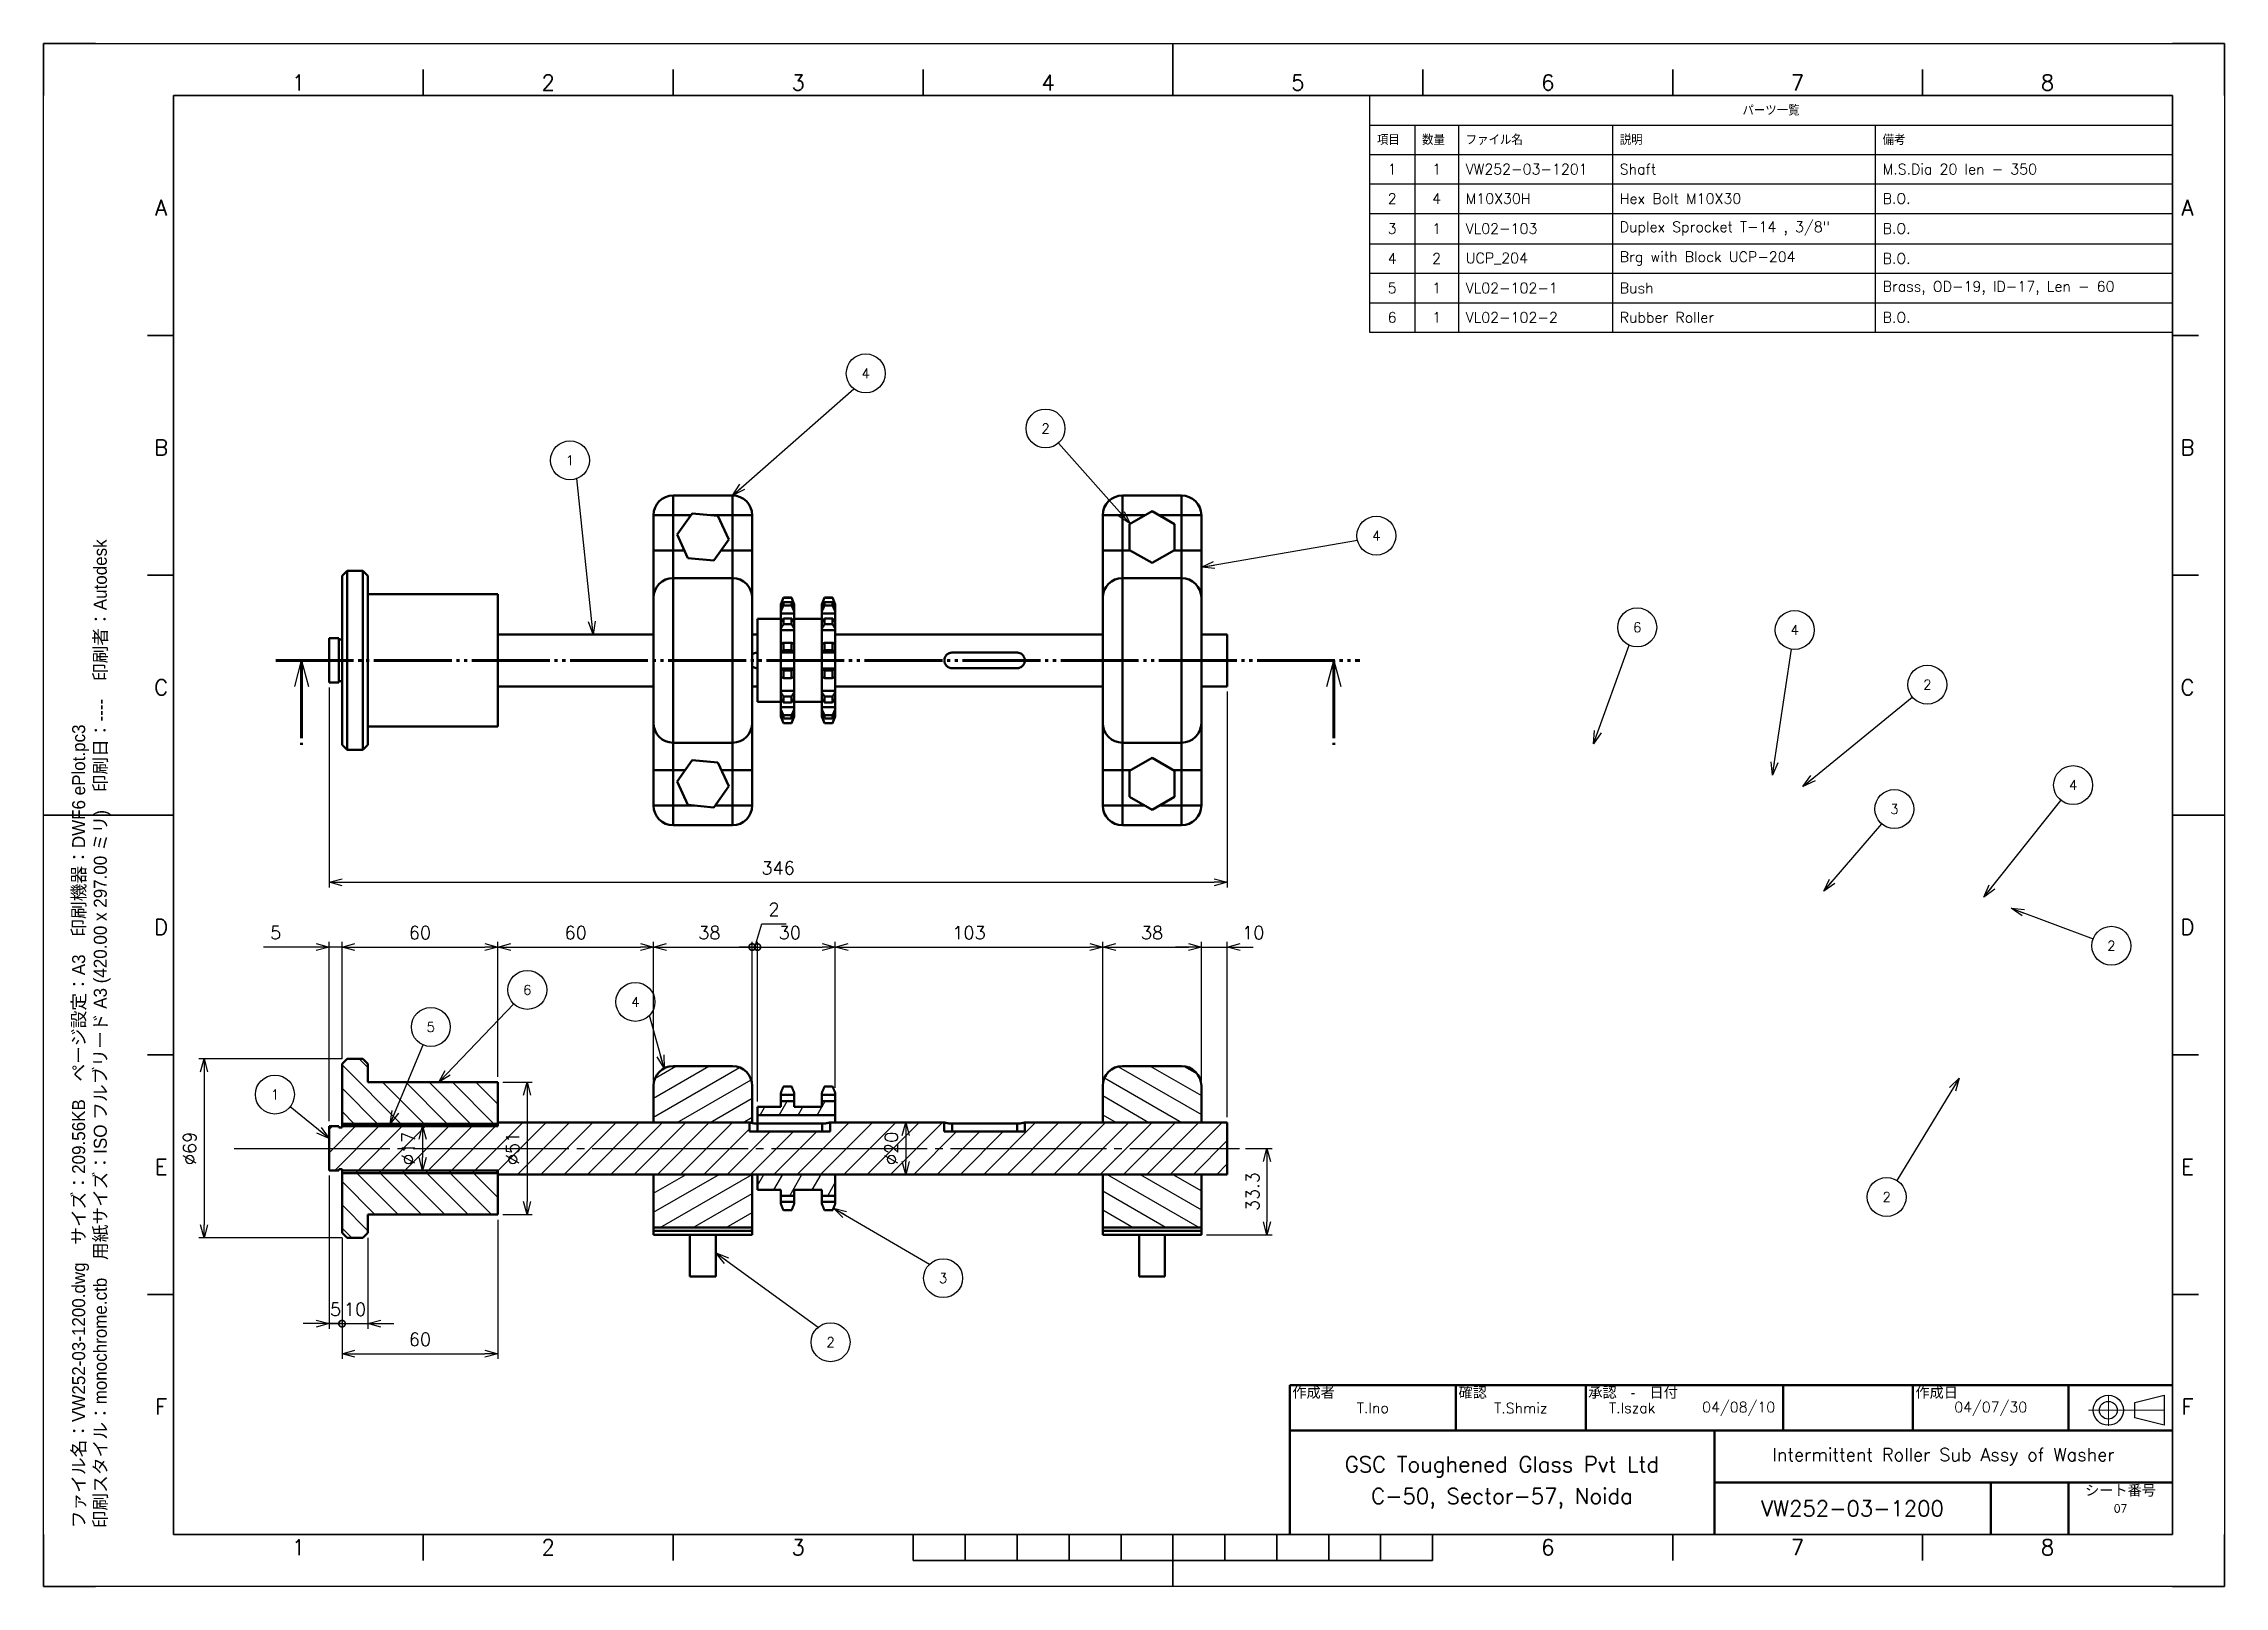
# Paper-space layout 'VW252-03-1200' of a CAD drawing. Header units: millimetres. Extents: x -5 to 415, y -5 to 292.
# The model-space entities are those that its viewports show. They can reach past a viewport. Long polylines and large blocks are cut down to what shows.
import ezdxf
from ezdxf.enums import TextEntityAlignment as Align

# ---------------------------------------------------------------- set-up
doc = ezdxf.new("R2010")
doc.units = ezdxf.units.MM
doc.header["$PDMODE"] = 2
doc.linetypes.add('JIS_08_15', pattern=[17.25, 15, -0.75, 0.75, -0.75])
doc.linetypes.add('JIS_09_15', pattern=[18.9, 15, -0.9, 0.6, -0.9, 0.6, -0.9])
for name, color, linetype, lineweight in [('ハッチング', 20, 'Continuous', 25), ('中心線', 4, 'JIS_08_15', 25), ('切断線', 3, 'JIS_09_15', 70), ('図枠', 8, 'Continuous', 35), ('外形線', 7, 'Continuous', 50), ('寸法', 150, 'Continuous', 25), ('引出線注記', 150, 'Continuous', 25), ('注釈', 150, 'Continuous', 25), ('表題欄', 8, 'Continuous', 35)]:
    doc.layers.add(name, color=color, linetype=linetype, lineweight=lineweight)
doc.layers.add('ビューポート', color=1, linetype='Continuous')
doc.layers.add('印刷スタンプ', color=30, linetype='Continuous')
doc.layers.get('ビューポート').off()
doc.styles.get("Standard").update_dxf_attribs({"font": 'romans.shx', "bigfont": 'extfont2.shx'})
doc.styles.add('ゴシック', font='MS PGothic.ttf')
doc.dimstyles.new('JIS_25', dxfattribs={"dimscale": 0, "dimtxt": 2.5, "dimasz": 2.5, "dimexe": 1, "dimexo": 1, "dimgap": 1.5, "dimtad": 3, "dimdec": 1, "dimdsep": 46, "dimtxsty": 'Standard', "dimblk": 'OPEN30', "dimcen": 0, "dimclrd": 256, "dimclre": 256, "dimclrt": 179, "dimadec": 0, "dimazin": 2, "dimtp": 0.1, "dimtm": 0.1, "dimtfac": 0.71, "dimtdec": 1, "dimtmove": 0, "dimatfit": 3, "dimldrblk": 'OPEN30', "dimfxl": 1, "dimlwd": -1, "dimlwe": -1, "dimarcsym": 0})
pattern_1 = [(45, (5096.1606, 7143.6026), (-4.49013, 4.49013), [])]
pattern_2 = [(60, (5096.1606, 7143.6026), (-5.49926, 3.175), [])]
pattern_3 = [(30, (5096.1606, 7143.6026), (-3.175, 5.49926), [])]
pattern_4 = [(150, (5096.1606, 7143.6026), (-3.175, -5.49926), [])]
pattern_5 = [(135, (5096.1606, 7143.6026), (-4.49013, -4.49013), [])]

psp = doc.layouts.new('VW252-03-1200')

# ---------------------------------------------------------------- texts
at = {"layer": '印刷スタンプ', "insert": (0.498, 6.184), "char_height": 2.5, "width": 604.10065, "attachment_point": 1, "rotation": 90, "style": 'ゴシック'}
psp.add_mtext('ファイル名：VW252-03-1200.dwg\u3000サイズ：209.56KB\u3000ページ設定：A3\u3000印刷機器：DWF6 ePlot.pc3\\P印刷スタイル：monochrome.ctb\u3000用紙サイズ：ISO フルブリード A3 (420.00 x 297.00 ミリ)\u3000印刷日：----\u3000印刷者：Autodesk', dxfattribs=at)

msp = doc.modelspace()

# ---------------------------------------------------------------- blocks, each defined once
blk = doc.blocks.new('表題欄')
at = {"layer": '表題欄', "linetype": 'Continuous', "lineweight": 50}
for p, q in [((0, 28.73), (-170, 28.73)), ((-170, 28.73), (-170, 0)), ((-138, 20), (-138, 28.73)), ((-113, 20), (-113, 28.73)), ((-75, 20), (-75, 28.73)), ((-50, 20), (-50, 28.73)), ((-20, 20), (-20, 28.73)), ((-170, 20), (0, 20)), ((-88.23, 20), (-88.23, 0)), ((0, 10), (-88.23, 10)), ((-35, 0), (-35, 10)), ((-20, 0), (-20, 10))]:
    blk.add_line(p, q, dxfattribs=at).dxf.unprotected_set("ltscale", 0)
at = {"layer": '表題欄', "linetype": 'Continuous', "lineweight": 18}
for p, q in [((-12.35, 26.82), (-12.35, 20.88)), ((-7.22, 23.91), (-16.16, 23.91)), ((-1.57, 23.91), (-7.22, 23.91))]:
    blk.add_line(p, q, dxfattribs=at)
at = {"layer": '表題欄', "lineweight": 25}
for p, q in [((-7.22, 25.38), (-1.57, 26.82)), ((-7.22, 23.91), (-7.22, 25.38)), ((-1.57, 26.82), (-1.57, 23.91)), ((-7.22, 22.44), (-7.22, 23.91)), ((-1.57, 21.01), (-7.22, 22.44)), ((-1.57, 23.91), (-1.57, 21.01))]:
    blk.add_line(p, q, dxfattribs=at).dxf.unprotected_set("ltscale", 0)
for radius in [2.9, 1.71]:
    blk.add_circle((-12.35, 23.91), radius, dxfattribs=at).dxf.unprotected_set("ltscale", 0)
at = {"layer": '表題欄', "color": 179, "lineweight": 5, "char_height": 2}
for s, insert, width, attachment_point, line_spacing_factor in [('{\\fMS PGothic|b0|i0|c128|p17;作成者}', (-169.5, 28.33), 26.9559, 1, 0.856083), ('{\\fMS PGothic|b0|i0|c128|p17;確認}', (-137.5, 28.33), 26.0627, 1, 0.856083), ('{\\fMS PGothic|b0|i0|c128|p17;承認\u3000-\u3000日付}', (-112.5, 28.33), 41.7838, 1, 0.846), ('{\\fMS PGothic|b0|i0|c128|p17;作成日}', (-49.5, 28.33), 14.5, 1, 0.856083), ('{\\fMS PGothic|b0|i0|c128|p17;シート番号}', (-10, 9.5), 19, 2, 0.856083)]:
    blk.add_mtext(s, dxfattribs=dict(at, insert=insert, width=width, attachment_point=attachment_point, line_spacing_factor=line_spacing_factor))
at = {"layer": '表題欄', "color": 179, "flags": 8}
for tag, height, p in [('DRAWN', 2.5, (-154, 24.36)), ('CHECK', 2.5, (-125.5, 24.36)), ('APPROVE', 2.5, (-104.06, 24.36)), ('APDATE', 2.5, (-83.55, 24.36)), ('DATE', 2.5, (-35, 24.36)), ('PROJECTNAME1', 3.5, (-129.12, 13)), ('DWGNAME', 3.5, (-44.12, 15)), ('PROJECTNAME2', 3.5, (-129.12, 7)), ('DWGNO', 3.5, (-61.62, 5)), ('SHEET', 2, (-10, 5))]:
    blk.add_attdef(tag, text='', height=height, dxfattribs=at).set_placement(p, align=Align.MIDDLE)
blk = doc.blocks.new('図枠')
at = {"layer": '図枠'}
for p, q in [((0, 297), (10, 297)), ((0, 287), (0, 297)), ((410, 297), (420, 297)), ((420, 297), (420, 287)), ((25, 10), (25, 287)), ((25, 287), (410, 287)), ((410, 287), (410, 10)), ((0, 0), (0, 10)), ((410, 10), (25, 10)), ((420, 10), (420, 0)), ((10, 0), (0, 0)), ((420, 0), (410, 0))]:
    blk.add_line(p, q, dxfattribs=at)
at = {"layer": '図枠', "lineweight": 25}
for p, q in [((0, 297), (420, 297)), ((0, 0), (0, 297)), ((420, 297), (420, 0)), ((420, 0), (0, 0))]:
    blk.add_line(p, q, dxfattribs=at)
at = {"layer": '図枠', "lineweight": 35}
for p, q in [((217.5, 287), (217.5, 297)), ((73.12, 287), (73.12, 292)), ((121.25, 287), (121.25, 292)), ((169.38, 287), (169.38, 292)), ((265.62, 287), (265.62, 292)), ((313.75, 287), (313.75, 292)), ((361.88, 287), (361.88, 292)), ((25, 240.83), (20, 240.83)), ((410, 240.83), (415, 240.83)), ((25, 194.67), (20, 194.67)), ((410, 194.67), (415, 194.67)), ((25, 148.5), (0, 148.5)), ((410, 148.5), (420, 148.5)), ((25, 102.33), (20, 102.33)), ((410, 102.33), (415, 102.33)), ((25, 56.17), (20, 56.17)), ((410, 56.17), (415, 56.17)), ((73.12, 10), (73.12, 5)), ((121.25, 10), (121.25, 5)), ((167.5, 5), (167.5, 10)), ((177.5, 5), (177.5, 10)), ((187.5, 5), (187.5, 10)), ((197.5, 5), (197.5, 10)), ((207.5, 5), (207.5, 10)), ((217.5, 10), (217.5, 0)), ((227.5, 5), (227.5, 10)), ((237.5, 5), (237.5, 10)), ((247.5, 5), (247.5, 10)), ((257.5, 5), (257.5, 10)), ((267.5, 5), (267.5, 10)), ((313.75, 10), (313.75, 5)), ((361.88, 10), (361.88, 5)), ((167.5, 5), (267.5, 5))]:
    blk.add_line(p, q, dxfattribs=at)
at = {"layer": '図枠', "color": 179, "lineweight": 25}
for s, p in [('1', (49.06, 288)), ('2', (97.19, 288)), ('3', (145.31, 288)), ('4', (193.44, 288)), ('5', (241.56, 288)), ('6', (289.69, 288)), ('7', (337.81, 288)), ('8', (385.94, 288)), ('A', (22.61, 263.92)), ('A', (412.87, 263.92)), ('B', (22.61, 217.75)), ('B', (412.87, 217.75)), ('C', (22.61, 171.58)), ('C', (412.87, 171.58)), ('D', (22.61, 125.42)), ('D', (412.87, 125.42)), ('E', (22.61, 79.25)), ('E', (412.87, 79.25)), ('F', (22.61, 33.08)), ('F', (412.87, 33.08)), ('1', (49.06, 6.02)), ('2', (97.19, 6.02)), ('3', (145.31, 6.02)), ('6', (289.69, 6.02)), ('7', (337.81, 6.02)), ('8', (385.94, 6.02))]:
    blk.add_text(s, height=3, dxfattribs=at).set_placement(p, align=Align.CENTER)
blk = doc.blocks.new('_Open30')
at = {"color": 0, "linetype": 'ByBlock', "lineweight": -2}
for p, q in [((-1, 0.268), (0, 0)), ((0, 0), (-1, -0.268)), ((0, 0), (-1, 0))]:
    blk.add_line(p, q, dxfattribs=at)
blk = doc.blocks.new('*D3')
at = {"layer": 'Defpoints', "color": 0}
for p in [(52.47, 118.08), (52.47, 95.57), (49.97, 83.57)]:
    blk.add_point(p, dxfattribs=at)
at = {"layer": '寸法'}
for p, q in [((47.47, 118.08), (37.38, 118.08)), ((49.97, 84.57), (49.97, 119.08)), ((52.47, 118.08), (49.97, 118.08)), ((52.47, 96.57), (52.47, 119.08)), ((54.97, 118.08), (57.47, 118.08))]:
    blk.add_line(p, q, dxfattribs=at)
at = {"layer": '寸法', "xscale": 2.5, "yscale": 2.5, "zscale": 2.5}
blk.add_blockref('_Open30', (49.97, 118.08), dxfattribs=at)
at = {"layer": '寸法', "xscale": 2.5, "yscale": 2.5, "zscale": 2.5, "rotation": 180}
blk.add_blockref('_Open30', (52.47, 118.08), dxfattribs=at)
at = {"layer": '寸法', "color": 179, "insert": (39.71, 120.83), "char_height": 2.5, "attachment_point": 5}
blk.add_mtext('5', dxfattribs=at)
blk = doc.blocks.new('*D4')
at = {"layer": 'Defpoints', "color": 0}
for p in [(82.47, 118.08), (52.47, 95.57), (82.47, 92.07)]:
    blk.add_point(p, dxfattribs=at)
at = {"layer": '寸法'}
for p, q in [((52.47, 96.57), (52.47, 119.08)), ((54.97, 118.08), (79.97, 118.08)), ((82.47, 93.07), (82.47, 119.08))]:
    blk.add_line(p, q, dxfattribs=at)
at = {"layer": '寸法', "xscale": 2.5, "yscale": 2.5, "zscale": 2.5, "rotation": 180}
blk.add_blockref('_Open30', (52.47, 118.08), dxfattribs=at)
at = {"layer": '寸法', "xscale": 2.5, "yscale": 2.5, "zscale": 2.5}
blk.add_blockref('_Open30', (82.47, 118.08), dxfattribs=at)
at = {"layer": '寸法', "color": 179, "insert": (67.47, 120.83), "char_height": 2.5, "attachment_point": 5}
blk.add_mtext('60', dxfattribs=at)
blk = doc.blocks.new('*D5')
at = {"layer": 'Defpoints', "color": 0}
for p in [(112.47, 118.08), (82.47, 92.07), (112.47, 91.37)]:
    blk.add_point(p, dxfattribs=at)
at = {"layer": '寸法'}
for p, q in [((82.47, 93.07), (82.47, 119.08)), ((84.97, 118.08), (109.97, 118.08)), ((112.47, 92.37), (112.47, 119.08))]:
    blk.add_line(p, q, dxfattribs=at)
at = {"layer": '寸法', "xscale": 2.5, "yscale": 2.5, "zscale": 2.5, "rotation": 180}
blk.add_blockref('_Open30', (82.47, 118.08), dxfattribs=at)
at = {"layer": '寸法', "xscale": 2.5, "yscale": 2.5, "zscale": 2.5}
blk.add_blockref('_Open30', (112.47, 118.08), dxfattribs=at)
at = {"layer": '寸法', "color": 179, "insert": (97.47, 120.83), "char_height": 2.5, "attachment_point": 5}
blk.add_mtext('60', dxfattribs=at)
blk = doc.blocks.new('_DotSmall')
at = {"color": 0, "linetype": 'ByBlock', "const_width": 0.5}
blk.add_lwpolyline([(-0.0625, 0, 1), (0.0625, 0, 1)], format="xyb", close=True, dxfattribs=at)
blk = doc.blocks.new('*D6')
at = {"layer": 'Defpoints', "color": 0}
for p in [(131.47, 118.08), (112.47, 91.37), (131.47, 91.37)]:
    blk.add_point(p, dxfattribs=at)
at = {"layer": '寸法'}
for p, q in [((112.47, 92.37), (112.47, 119.08)), ((114.97, 118.08), (131.47, 118.08)), ((131.47, 92.37), (131.47, 119.08))]:
    blk.add_line(p, q, dxfattribs=at)
at = {"layer": '寸法', "xscale": 2.5, "yscale": 2.5, "zscale": 2.5, "rotation": 180}
blk.add_blockref('_Open30', (112.47, 118.08), dxfattribs=at)
at = {"layer": '寸法', "xscale": 2.5, "yscale": 2.5, "zscale": 2.5}
blk.add_blockref('_DotSmall', (131.47, 118.08), dxfattribs=at)
at = {"layer": '寸法', "color": 179, "insert": (123.22, 120.83), "char_height": 2.5, "attachment_point": 5}
blk.add_mtext('38', dxfattribs=at)
blk = doc.blocks.new('*D7')
at = {"layer": 'Defpoints', "color": 0}
for p in [(132.47, 118.08), (131.47, 91.37), (132.47, 87.32)]:
    blk.add_point(p, dxfattribs=at)
at = {"layer": '寸法'}
for p, q in [((131.97, 118.08), (133.32, 122.58)), ((133.32, 122.58), (137.99, 122.58)), ((131.47, 118.08), (128.97, 118.08)), ((131.47, 92.37), (131.47, 119.08)), ((131.47, 118.08), (132.47, 118.08)), ((131.47, 118.08), (132.47, 118.08)), ((132.47, 88.32), (132.47, 119.08)), ((132.47, 118.08), (134.97, 118.08))]:
    blk.add_line(p, q, dxfattribs=at)
at = {"layer": '寸法', "xscale": 2.5, "yscale": 2.5, "zscale": 2.5}
blk.add_blockref('_DotSmall', (131.47, 118.08), dxfattribs=at)
at = {"layer": '寸法', "xscale": 2.5, "yscale": 2.5, "zscale": 2.5, "rotation": 180}
blk.add_blockref('_DotSmall', (132.47, 118.08), dxfattribs=at)
at = {"layer": '寸法', "color": 179, "insert": (135.66, 125.33), "char_height": 2.5, "attachment_point": 5}
blk.add_mtext('2', dxfattribs=at)
blk = doc.blocks.new('*D8')
at = {"layer": 'Defpoints', "color": 0}
for p in [(147.47, 118.08), (147.47, 89.99), (132.47, 87.32)]:
    blk.add_point(p, dxfattribs=at)
at = {"layer": '寸法'}
for p, q in [((132.47, 88.32), (132.47, 119.08)), ((132.47, 118.08), (144.97, 118.08)), ((147.47, 90.99), (147.47, 119.08))]:
    blk.add_line(p, q, dxfattribs=at)
at = {"layer": '寸法', "xscale": 2.5, "yscale": 2.5, "zscale": 2.5, "rotation": 180}
blk.add_blockref('_DotSmall', (132.47, 118.08), dxfattribs=at)
at = {"layer": '寸法', "xscale": 2.5, "yscale": 2.5, "zscale": 2.5}
blk.add_blockref('_Open30', (147.47, 118.08), dxfattribs=at)
at = {"layer": '寸法', "color": 179, "insert": (138.72, 120.83), "char_height": 2.5, "attachment_point": 5}
blk.add_mtext('30', dxfattribs=at)
blk = doc.blocks.new('*D9')
at = {"layer": 'Defpoints', "color": 0}
for p in [(198.97, 118.08), (147.47, 89.99), (198.97, 91.37)]:
    blk.add_point(p, dxfattribs=at)
at = {"layer": '寸法'}
for p, q in [((147.47, 90.99), (147.47, 119.08)), ((149.97, 118.08), (196.47, 118.08)), ((198.97, 92.37), (198.97, 119.08))]:
    blk.add_line(p, q, dxfattribs=at)
at = {"layer": '寸法', "xscale": 2.5, "yscale": 2.5, "zscale": 2.5, "rotation": 180}
blk.add_blockref('_Open30', (147.47, 118.08), dxfattribs=at)
at = {"layer": '寸法', "xscale": 2.5, "yscale": 2.5, "zscale": 2.5}
blk.add_blockref('_Open30', (198.97, 118.08), dxfattribs=at)
at = {"layer": '寸法', "color": 179, "insert": (173.22, 120.83), "char_height": 2.5, "attachment_point": 5}
blk.add_mtext('103', dxfattribs=at)
blk = doc.blocks.new('*D10')
at = {"layer": 'Defpoints', "color": 0}
for p in [(217.97, 118.08), (198.97, 91.37), (217.97, 91.37)]:
    blk.add_point(p, dxfattribs=at)
at = {"layer": '寸法'}
for p, q in [((198.97, 92.37), (198.97, 119.08)), ((201.47, 118.08), (215.47, 118.08)), ((217.97, 92.37), (217.97, 119.08))]:
    blk.add_line(p, q, dxfattribs=at)
at = {"layer": '寸法', "xscale": 2.5, "yscale": 2.5, "zscale": 2.5, "rotation": 180}
blk.add_blockref('_Open30', (198.97, 118.08), dxfattribs=at)
at = {"layer": '寸法', "xscale": 2.5, "yscale": 2.5, "zscale": 2.5}
blk.add_blockref('_Open30', (217.97, 118.08), dxfattribs=at)
at = {"layer": '寸法', "color": 179, "insert": (208.47, 120.83), "char_height": 2.5, "attachment_point": 5}
blk.add_mtext('38', dxfattribs=at)
blk = doc.blocks.new('*D11')
at = {"layer": 'Defpoints', "color": 0}
for p in [(222.97, 118.08), (217.97, 91.37), (222.97, 84.32)]:
    blk.add_point(p, dxfattribs=at)
at = {"layer": '寸法'}
for p, q in [((215.47, 118.08), (212.97, 118.08)), ((217.97, 92.37), (217.97, 119.08)), ((217.97, 118.08), (222.97, 118.08)), ((222.97, 85.32), (222.97, 119.08)), ((225.47, 118.08), (227.97, 118.08))]:
    blk.add_line(p, q, dxfattribs=at)
at = {"layer": '寸法', "xscale": 2.5, "yscale": 2.5, "zscale": 2.5}
blk.add_blockref('_Open30', (217.97, 118.08), dxfattribs=at)
at = {"layer": '寸法', "xscale": 2.5, "yscale": 2.5, "zscale": 2.5, "rotation": 180}
blk.add_blockref('_Open30', (222.97, 118.08), dxfattribs=at)
at = {"layer": '寸法', "color": 179, "insert": (227.97, 120.83), "char_height": 2.5, "attachment_point": 5}
blk.add_mtext('10', dxfattribs=at)
blk = doc.blocks.new('*D12')
at = {"layer": 'Defpoints', "color": 0}
for p in [(160.81, 84.32), (160.81, 74.32), (161.03, 74.32)]:
    blk.add_point(p, dxfattribs=at)
at = {"layer": '寸法'}
for p, q in [((161.81, 84.32), (162.03, 84.32)), ((161.03, 81.82), (161.03, 76.82)), ((161.81, 74.32), (162.03, 74.32))]:
    blk.add_line(p, q, dxfattribs=at)
at = {"layer": '寸法', "xscale": 2.5, "yscale": 2.5, "zscale": 2.5}
for p, rotation in [((161.03, 84.32), 90), ((161.03, 74.32), 270)]:
    blk.add_blockref('_Open30', p, dxfattribs=dict(at, rotation=rotation))
at = {"layer": '寸法', "color": 179, "insert": (158.28, 79.32), "char_height": 2.5, "attachment_point": 5, "rotation": 90}
blk.add_mtext('%%C20', dxfattribs=at)
blk = doc.blocks.new('*D13')
at = {"layer": 'Defpoints', "color": 0}
for p in [(225.47, 79.32), (217.97, 62.67), (230.61, 62.67)]:
    blk.add_point(p, dxfattribs=at)
at = {"layer": '寸法'}
for p, q in [((226.47, 79.32), (231.61, 79.32)), ((230.61, 76.82), (230.61, 65.17)), ((218.97, 62.67), (231.61, 62.67))]:
    blk.add_line(p, q, dxfattribs=at)
at = {"layer": '寸法', "xscale": 2.5, "yscale": 2.5, "zscale": 2.5}
for p, rotation in [((230.61, 79.32), 90), ((230.61, 62.67), 270)]:
    blk.add_blockref('_Open30', p, dxfattribs=dict(at, rotation=rotation))
at = {"layer": '寸法', "color": 179, "insert": (227.86, 71), "char_height": 2.5, "attachment_point": 5, "rotation": 90}
blk.add_mtext('33.3', dxfattribs=at)
blk = doc.blocks.new('*D14')
at = {"layer": 'Defpoints', "color": 0}
for p in [(53.47, 96.57), (25.9, 62.07), (53.47, 62.07)]:
    blk.add_point(p, dxfattribs=at)
at = {"layer": '寸法'}
for p, q in [((52.47, 96.57), (24.9, 96.57)), ((25.9, 94.07), (25.9, 64.57)), ((52.47, 62.07), (24.9, 62.07))]:
    blk.add_line(p, q, dxfattribs=at)
at = {"layer": '寸法', "xscale": 2.5, "yscale": 2.5, "zscale": 2.5}
for p, rotation in [((25.9, 96.57), 90), ((25.9, 62.07), 270)]:
    blk.add_blockref('_Open30', p, dxfattribs=dict(at, rotation=rotation))
at = {"layer": '寸法', "color": 179, "insert": (23.15, 79.32), "char_height": 2.5, "attachment_point": 5, "rotation": 90}
blk.add_mtext('%%c69', dxfattribs=at)
blk = doc.blocks.new('*D15')
at = {"layer": 'Defpoints', "color": 0}
for p in [(82.47, 92.07), (82.47, 66.57), (88.1, 66.57)]:
    blk.add_point(p, dxfattribs=at)
at = {"layer": '寸法'}
for p, q in [((83.47, 92.07), (89.1, 92.07)), ((88.1, 89.57), (88.1, 69.07)), ((83.47, 66.57), (89.1, 66.57))]:
    blk.add_line(p, q, dxfattribs=at)
at = {"layer": '寸法', "xscale": 2.5, "yscale": 2.5, "zscale": 2.5}
for p, rotation in [((88.1, 92.07), 90), ((88.1, 66.57), 270)]:
    blk.add_blockref('_Open30', p, dxfattribs=dict(at, rotation=rotation))
at = {"layer": '寸法', "color": 179, "insert": (85.35, 79.32), "char_height": 2.5, "attachment_point": 5, "rotation": 90}
blk.add_mtext('%%C51', dxfattribs=at)
blk = doc.blocks.new('バルーン')
at = {"layer": '引出線注記'}
blk.add_circle((0, 0), 5, dxfattribs=at)
blk.add_attdef('ITEM', text='', height=2.5, dxfattribs=at).set_placement((0, 0), align=Align.MIDDLE)
blk = doc.blocks.new('*D17')
at = {"layer": 'Defpoints', "color": 0}
for p in [(49.97, 169.02), (222.97, 168.27), (222.97, 130.56)]:
    blk.add_point(p, dxfattribs=at)
at = {"layer": '寸法'}
for p, q in [((49.97, 168.02), (49.97, 129.56)), ((222.97, 167.27), (222.97, 129.56)), ((52.47, 130.56), (220.47, 130.56))]:
    blk.add_line(p, q, dxfattribs=at)
at = {"layer": '寸法', "xscale": 2.5, "yscale": 2.5, "zscale": 2.5, "rotation": 180}
blk.add_blockref('_Open30', (49.97, 130.56), dxfattribs=at)
at = {"layer": '寸法', "xscale": 2.5, "yscale": 2.5, "zscale": 2.5}
blk.add_blockref('_Open30', (222.97, 130.56), dxfattribs=at)
at = {"layer": '寸法', "color": 179, "insert": (136.47, 133.31), "char_height": 2.5, "attachment_point": 5}
blk.add_mtext('346', dxfattribs=at)
blk = doc.blocks.new('*D18')
at = {"layer": 'Defpoints', "color": 0}
for p in [(66.68, 83.57), (66.68, 75.07), (68, 75.07)]:
    blk.add_point(p, dxfattribs=at)
at = {"layer": '寸法'}
for p, q in [((67.68, 83.57), (69, 83.57)), ((68, 81.07), (68, 77.57)), ((67.68, 75.07), (69, 75.07))]:
    blk.add_line(p, q, dxfattribs=at)
at = {"layer": '寸法', "xscale": 2.5, "yscale": 2.5, "zscale": 2.5}
for p, rotation in [((68, 83.57), 90), ((68, 75.07), 270)]:
    blk.add_blockref('_Open30', p, dxfattribs=dict(at, rotation=rotation))
at = {"layer": '寸法', "color": 179, "insert": (65.25, 79.32), "char_height": 2.5, "attachment_point": 5, "rotation": 90}
blk.add_mtext('%%C17', dxfattribs=at)
blk = doc.blocks.new('*D19')
at = {"layer": 'Defpoints', "color": 0}
for p in [(49.97, 75.07), (52.47, 63.07), (52.47, 45.58)]:
    blk.add_point(p, dxfattribs=at)
at = {"layer": '寸法'}
for p, q in [((49.97, 74.07), (49.97, 44.58)), ((52.47, 62.07), (52.47, 44.58)), ((47.47, 45.58), (44.97, 45.58)), ((49.97, 45.58), (52.47, 45.58)), ((52.47, 45.58), (54.97, 45.58))]:
    blk.add_line(p, q, dxfattribs=at)
at = {"layer": '寸法', "xscale": 2.5, "yscale": 2.5, "zscale": 2.5}
blk.add_blockref('_Open30', (49.97, 45.58), dxfattribs=at)
at = {"layer": '寸法', "xscale": 2.5, "yscale": 2.5, "zscale": 2.5, "rotation": 180}
blk.add_blockref('_DotSmall', (52.47, 45.58), dxfattribs=at)
at = {"layer": '寸法', "color": 179, "insert": (51.22, 48.33), "char_height": 2.5, "attachment_point": 5}
blk.add_mtext('5', dxfattribs=at)
blk = doc.blocks.new('*D20')
at = {"layer": 'Defpoints', "color": 0}
for p in [(52.47, 63.07), (57.47, 63.07), (57.47, 45.58)]:
    blk.add_point(p, dxfattribs=at)
at = {"layer": '寸法'}
for p, q in [((52.47, 62.07), (52.47, 44.58)), ((57.47, 62.07), (57.47, 44.58)), ((52.47, 45.58), (49.97, 45.58)), ((52.47, 45.58), (57.47, 45.58)), ((59.97, 45.58), (62.47, 45.58))]:
    blk.add_line(p, q, dxfattribs=at)
at = {"layer": '寸法', "xscale": 2.5, "yscale": 2.5, "zscale": 2.5}
blk.add_blockref('_DotSmall', (52.47, 45.58), dxfattribs=at)
at = {"layer": '寸法', "xscale": 2.5, "yscale": 2.5, "zscale": 2.5, "rotation": 180}
blk.add_blockref('_Open30', (57.47, 45.58), dxfattribs=at)
at = {"layer": '寸法', "color": 179, "insert": (54.97, 48.33), "char_height": 2.5, "attachment_point": 5}
blk.add_mtext('10', dxfattribs=at)
blk = doc.blocks.new('*D21')
at = {"layer": 'Defpoints', "color": 0}
for p in [(52.47, 63.07), (82.47, 66.57), (82.47, 39.79)]:
    blk.add_point(p, dxfattribs=at)
at = {"layer": '寸法'}
for p, q in [((82.47, 65.57), (82.47, 38.79)), ((52.47, 62.07), (52.47, 38.79)), ((54.97, 39.79), (79.97, 39.79))]:
    blk.add_line(p, q, dxfattribs=at)
at = {"layer": '寸法', "xscale": 2.5, "yscale": 2.5, "zscale": 2.5, "rotation": 180}
blk.add_blockref('_Open30', (52.47, 39.79), dxfattribs=at)
at = {"layer": '寸法', "xscale": 2.5, "yscale": 2.5, "zscale": 2.5}
blk.add_blockref('_Open30', (82.47, 39.79), dxfattribs=at)
at = {"layer": '寸法', "color": 179, "insert": (67.47, 42.54), "char_height": 2.5, "attachment_point": 5}
blk.add_mtext('60', dxfattribs=at)
blk = doc.blocks.new('*T23')
at = {"layer": '注釈', "color": 0, "lineweight": -2}
for p, q in [((0, 0), (8.7, 0)), ((0, 0), (0, -5.67)), ((8.7, 0), (17.1, 0)), ((17.1, 0), (46.77, 0)), ((46.77, 0), (97.38, 0)), ((97.38, 0), (154.63, 0)), ((154.63, 0), (154.63, -5.67)), ((0, -5.67), (8.7, -5.67)), ((0, -5.67), (0, -11.33)), ((8.7, -5.67), (17.1, -5.67)), ((8.7, -5.67), (8.7, -11.33)), ((17.1, -5.67), (46.77, -5.67)), ((17.1, -5.67), (17.1, -11.33)), ((46.77, -5.67), (97.38, -5.67)), ((46.77, -5.67), (46.77, -11.33)), ((97.38, -5.67), (154.63, -5.67)), ((97.38, -5.67), (97.38, -11.33)), ((154.63, -5.67), (154.63, -11.33)), ((0, -11.33), (8.7, -11.33)), ((0, -11.33), (0, -17)), ((8.7, -11.33), (17.1, -11.33)), ((8.7, -11.33), (8.7, -17)), ((17.1, -11.33), (46.77, -11.33)), ((17.1, -11.33), (17.1, -17)), ((46.77, -11.33), (97.38, -11.33)), ((46.77, -11.33), (46.77, -17)), ((97.38, -11.33), (154.63, -11.33)), ((97.38, -11.33), (97.38, -17)), ((154.63, -11.33), (154.63, -17)), ((0, -17), (8.7, -17)), ((0, -17), (0, -22.67)), ((8.7, -17), (17.1, -17)), ((8.7, -17), (8.7, -22.67)), ((17.1, -17), (46.77, -17)), ((17.1, -17), (17.1, -22.67)), ((46.77, -17), (97.38, -17)), ((46.77, -17), (46.77, -22.67)), ((97.38, -17), (154.63, -17)), ((97.38, -17), (97.38, -22.67)), ((154.63, -17), (154.63, -22.67)), ((0, -22.67), (8.7, -22.67)), ((0, -22.67), (0, -28.54)), ((8.7, -22.67), (17.1, -22.67)), ((8.7, -22.67), (8.7, -28.54)), ((17.1, -22.67), (46.77, -22.67)), ((17.1, -22.67), (17.1, -28.54)), ((46.77, -22.67), (97.38, -22.67)), ((46.77, -22.67), (46.77, -28.54)), ((97.38, -22.67), (154.63, -22.67)), ((97.38, -22.67), (97.38, -28.54)), ((154.63, -22.67), (154.63, -28.54)), ((0, -28.54), (8.7, -28.54)), ((0, -28.54), (0, -34.2)), ((8.7, -28.54), (17.1, -28.54)), ((8.7, -28.54), (8.7, -34.2)), ((17.1, -28.54), (46.77, -28.54)), ((17.1, -28.54), (17.1, -34.2)), ((46.77, -28.54), (97.38, -28.54)), ((46.77, -28.54), (46.77, -34.2)), ((97.38, -28.54), (154.63, -28.54)), ((97.38, -28.54), (97.38, -34.2)), ((154.63, -28.54), (154.63, -34.2)), ((0, -34.2), (8.7, -34.2)), ((0, -34.2), (0, -39.87)), ((8.7, -34.2), (17.1, -34.2)), ((8.7, -34.2), (8.7, -39.87)), ((17.1, -34.2), (46.77, -34.2)), ((17.1, -34.2), (17.1, -39.87)), ((46.77, -34.2), (97.38, -34.2)), ((46.77, -34.2), (46.77, -39.87)), ((97.38, -34.2), (154.63, -34.2)), ((97.38, -34.2), (97.38, -39.87)), ((154.63, -34.2), (154.63, -39.87)), ((0, -39.87), (8.7, -39.87)), ((0, -39.87), (0, -45.54)), ((8.7, -39.87), (17.1, -39.87)), ((8.7, -39.87), (8.7, -45.54)), ((17.1, -39.87), (46.77, -39.87)), ((17.1, -39.87), (17.1, -45.54)), ((46.77, -39.87), (97.38, -39.87)), ((46.77, -39.87), (46.77, -45.54)), ((97.38, -39.87), (154.63, -39.87)), ((97.38, -39.87), (97.38, -45.54)), ((154.63, -39.87), (154.63, -45.54)), ((0, -45.54), (8.7, -45.54)), ((8.7, -45.54), (17.1, -45.54)), ((17.1, -45.54), (46.77, -45.54)), ((46.77, -45.54), (97.38, -45.54)), ((97.38, -45.54), (154.63, -45.54))]:
    blk.add_line(p, q, dxfattribs=at)
at = {"layer": '注釈', "color": 0, "char_height": 2}
for s, insert, width, attachment_point in [('パーツ一覧', (77.31, -2.83), 151.8057, 5), ('項目', (1.41, -8.5), 5.8796, 4), ('数量', (10.11, -8.5), 5.5792, 4), ('ファイル名', (18.51, -8.5), 26.8468, 4), ('説明', (48.18, -8.5), 47.7896, 4), ('備考', (98.8, -8.5), 54.4215, 4), ('1', (4.35, -14.17), 5.8796, 5), ('1', (12.9, -14.17), 5.5792, 5), ('VW252-03-1201', (18.51, -14.17), 26.8468, 4), ('Shaft', (48.18, -14.17), 47.7896, 4), ('M.S.Dia 20 len - 350', (98.8, -14.17), 54.4215, 4), ('2', (4.35, -19.83), 5.8796, 5), ('4', (12.9, -19.83), 5.5792, 5), ('M10X30H', (18.51, -19.83), 26.8468, 4), ('Hex Bolt M10X30', (48.18, -19.83), 47.7896, 4), ('B.O.', (98.8, -19.83), 54.4215, 4), ('3', (4.35, -25.6), 5.8796, 5), ('1', (12.9, -25.6), 5.5792, 5), ('VL02-103', (18.51, -25.6), 26.8468, 4), ('Duplex Sprocket T-14 , 3/8"', (48.18, -25.6), 47.7896, 4), ('B.O.', (98.8, -25.6), 54.4215, 4), ('4', (4.35, -31.37), 5.8796, 5), ('2', (12.9, -31.37), 5.5792, 5), ('UCP_204', (18.51, -31.37), 26.8468, 4), ('Brg with Block UCP-204', (48.18, -31.37), 47.7896, 4), ('B.O.', (98.8, -31.37), 54.4215, 4), ('5', (4.35, -37.04), 5.8796, 5), ('1', (12.9, -37.04), 5.5792, 5), ('VL02-102-1', (18.51, -37.04), 26.8468, 4), ('Bush', (48.18, -37.04), 47.7896, 4), ('Brass, OD-19, ID-17, Len - 60', (98.8, -37.04), 54.4215, 4), ('6', (4.35, -42.7), 5.8796, 5), ('1', (12.9, -42.7), 5.5792, 5), ('VL02-102-2', (18.51, -42.7), 26.8468, 4), ('Rubber Roller', (48.18, -42.7), 47.7896, 4), ('B.O.', (98.8, -42.7), 54.4215, 4)]:
    blk.add_mtext(s, dxfattribs=dict(at, insert=insert, width=width, attachment_point=attachment_point))

# ---------------------------------------------------------------- dimensions: what is measured, and where the dimension line sits
at = {"layer": '寸法'}
for base, p1, p2, override, picture, middle in [((222.972, 130.559), (49.972, 169.015), (222.972, 168.265), {"dimscale": 1, "dimlfac": -2}, '*D17', (136.472, 130.559)), ((52.472, 118.084), (49.972, 83.573), (52.472, 95.573), {"dimscale": 1, "dimlfac": -2}, '*D3', (39.709, 118.084)), ((222.972, 118.084), (217.972, 91.373), (222.972, 84.323), {"dimscale": 1, "dimlfac": -2, "dimtmove": 1}, '*D11', (227.972, 118.084)), ((52.472, 45.578), (49.972, 75.073), (52.472, 63.073), {"dimscale": 1, "dimlfac": -2, "dimblk1": 'Open30', "dimblk2": 'DotSmall', "dimsah": 1}, '*D19', (51.222, 45.578)), ((57.472, 45.578), (52.472, 63.073), (57.472, 63.073), {"dimscale": 1, "dimlfac": -2, "dimblk1": 'DotSmall', "dimblk2": 'Open30', "dimsah": 1, "dimtmove": 1}, '*D20', (54.972, 45.578))]:
    dim = psp.add_linear_dim(base=base, p1=p1, p2=p2, dimstyle='JIS_25', override=override, dxfattribs=at)
    dim.commit()
    dim.dimension.update_dxf_attribs({"geometry": picture, "text_midpoint": middle, "dimtype": 160})
for base, p1, p2, override, picture, middle in [((132.472, 118.084), (131.472, 91.373), (132.472, 87.323), {"dimscale": 1, "dimlfac": -2, "dimblk1": 'DotSmall', "dimblk2": 'DotSmall', "dimsah": 1, "dimtmove": 1}, '*D7', (134.822, 125.334)), ((82.472, 118.084), (52.472, 95.573), (82.472, 92.073), {"dimscale": 1, "dimlfac": -2, "dimtmove": 1}, '*D4', (67.472, 120.834)), ((112.472, 118.084), (82.472, 92.073), (112.472, 91.373), {"dimscale": 1, "dimlfac": -2, "dimtmove": 1}, '*D5', (97.472, 120.834)), ((131.472, 118.084), (112.472, 91.373), (131.472, 91.373), {"dimscale": 1, "dimlfac": -2, "dimblk1": 'Open30', "dimblk2": 'DotSmall', "dimsah": 1, "dimtmove": 1}, '*D6', (123.222, 120.834)), ((147.472, 118.084), (132.472, 87.323), (147.472, 89.988), {"dimscale": 1, "dimlfac": -2, "dimblk1": 'DotSmall', "dimblk2": 'Open30', "dimsah": 1, "dimtmove": 1}, '*D8', (138.722, 120.834)), ((198.972, 118.084), (147.472, 89.988), (198.972, 91.373), {"dimscale": 1, "dimlfac": -2, "dimtmove": 1}, '*D9', (173.222, 120.834)), ((217.972, 118.084), (198.972, 91.373), (217.972, 91.373), {"dimscale": 1, "dimlfac": -2, "dimtmove": 1}, '*D10', (208.472, 120.834)), ((82.472, 39.788), (52.472, 63.073), (82.472, 66.573), {"dimscale": 1, "dimlfac": -2}, '*D21', (67.472, 42.538))]:
    dim = psp.add_linear_dim(base=base, p1=p1, p2=p2, dimstyle='JIS_25', override=override, dxfattribs=at)
    dim.commit()
    dim.dimension.update_dxf_attribs({"geometry": picture, "text_midpoint": middle})
for base, p1, p2, text, picture, middle in [((25.903, 62.073), (53.472, 96.573), (53.472, 62.073), '%%c<>', '*D14', (23.153, 79.323)), ((88.095, 66.573), (82.472, 92.073), (82.472, 66.573), '%%C<>', '*D15', (85.345, 79.323)), ((161.028, 74.323), (160.81, 84.323), (160.81, 74.323), '%%C<>', '*D12', (158.278, 79.323))]:
    dim = psp.add_linear_dim(base=base, p1=p1, p2=p2, angle=90, text=text, dimstyle='JIS_25', override={"dimscale": 1, "dimlfac": -2}, dxfattribs=at)
    dim.commit()
    dim.dimension.update_dxf_attribs({"geometry": picture, "text_midpoint": middle})
dim = psp.add_linear_dim(base=(68.001, 75.073), p1=(66.679, 83.573), p2=(66.679, 75.073), angle=90, text='%%C<>', dimstyle='JIS_25', override={"dimscale": 1, "dimlfac": -2}, dxfattribs=at)
dim.commit()
dim.dimension.update_dxf_attribs({"geometry": '*D18', "text_midpoint": (68.001, 79.323), "dimtype": 160})
dim = psp.add_linear_dim(base=(230.608, 62.673), p1=(225.472, 79.323), p2=(217.972, 62.673), angle=90, dimstyle='JIS_25', override={"dimscale": 1, "dimlfac": -2}, dxfattribs=at)
dim.commit()
dim.dimension.update_dxf_attribs({"geometry": '*D13', "text_midpoint": (227.858, 70.998)})

# ---------------------------------------------------------------- hatches: boundary and pattern name
at = {"layer": 'ハッチング'}
h = msp.add_hatch(dxfattribs=at)
h.set_pattern_fill('ANSI31', color=256, scale=50.8, angle=90, style=0)
h.set_pattern_definition(pattern_5)
h.paths.add_polyline_path([(5227.42, 7375.96), (5225.42, 7373.96), (5225.42, 7350.96), (5285.42, 7350.96), (5285.42, 7366.96), (5235.42, 7366.96), (5235.42, 7373.96), (5233.42, 7375.96)])
h = msp.add_hatch(dxfattribs=at)
h.set_pattern_fill('ANSI31', color=256, scale=50.8, angle=-15, style=0)
h.set_pattern_definition(pattern_3)
h.paths.add_polyline_path([(5353.02, 7373.16), (5350.12, 7372.58), (5347.65, 7370.94), (5346, 7368.47), (5345.42, 7365.56), (5345.42, 7351.46), (5383.42, 7351.46), (5383.42, 7365.56), (5382.85, 7368.47), (5381.2, 7370.94), (5378.73, 7372.58), (5375.82, 7373.16)])
h = msp.add_hatch(dxfattribs=at)
h.set_pattern_fill('ANSI31', color=256, scale=50.8, angle=105, style=0)
h.set_pattern_definition(pattern_4)
h.paths.add_polyline_path([(5526.02, 7373.16), (5523.12, 7372.58), (5520.65, 7370.94), (5519, 7368.47), (5518.42, 7365.56), (5518.42, 7351.46), (5556.42, 7351.46), (5556.42, 7365.56), (5555.85, 7368.47), (5554.2, 7370.94), (5551.73, 7372.58), (5548.82, 7373.16)])
h = msp.add_hatch(dxfattribs=at)
h.set_pattern_fill('ANSI31', color=256, scale=50.8, angle=15, style=0)
h.set_pattern_definition(pattern_2)
h.paths.add_polyline_path([(5399.62, 7357.46), (5399.62, 7359.69), (5394.42, 7359.69), (5394.42, 7357.46), (5385.42, 7357.46), (5385.42, 7354.26), (5415.42, 7354.26), (5415.42, 7359.69), (5410.22, 7359.69), (5410.22, 7357.46)])
h = msp.add_hatch(dxfattribs=at)
h.set_pattern_fill('ANSI31', color=256, scale=50.8, style=0)
h.set_pattern_definition(pattern_1)
h.paths.add_polyline_path([(5382.42, 7347.96), (5382.42, 7351.46), (5285.42, 7351.46), (5285.42, 7349.96), (5225.42, 7349.96), (5225.42, 7349.46), (5224.22, 7349.46), (5224.22, 7349.96), (5220.42, 7349.96), (5220.42, 7332.96), (5224.22, 7332.96), (5224.22, 7333.46), (5225.42, 7333.46), (5225.42, 7332.96), (5285.42, 7332.96), (5285.42, 7331.46), (5566.42, 7331.46), (5566.42, 7351.46), (5488.42, 7351.46), (5488.42, 7347.96), (5457.42, 7347.96), (5457.42, 7351.46), (5413.42, 7351.46), (5413.42, 7347.96)])
h = msp.add_hatch(dxfattribs=at)
h.set_pattern_fill('ANSI31', color=256, scale=50.8, style=0)
h.set_pattern_definition(pattern_1)
h.paths.add_polyline_path([(5285.42, 7350.96), (5225.42, 7350.96), (5225.42, 7349.96), (5285.42, 7349.96)])
h = msp.add_hatch(dxfattribs=at)
h.set_pattern_fill('ANSI31', color=256, scale=50.8, style=0)
h.set_pattern_definition(pattern_1)
h.paths.add_polyline_path([(5225.42, 7331.96), (5285.42, 7331.96), (5285.42, 7332.96), (5225.42, 7332.96)])
h = msp.add_hatch(dxfattribs=at)
h.set_pattern_fill('ANSI31', color=256, scale=50.8, angle=90, style=0)
h.set_pattern_definition(pattern_5)
h.paths.add_polyline_path([(5225.42, 7308.96), (5227.42, 7306.96), (5233.42, 7306.96), (5235.42, 7308.96), (5235.42, 7315.96), (5285.42, 7315.96), (5285.42, 7331.96), (5225.42, 7331.96)])
h = msp.add_hatch(dxfattribs=at)
h.set_pattern_fill('ANSI31', color=256, scale=50.8, angle=-15, style=0)
h.set_pattern_definition(pattern_3)
h.paths.add_polyline_path([(5345.42, 7331.46), (5345.42, 7310.96), (5383.42, 7310.96), (5383.42, 7331.46)])
h = msp.add_hatch(dxfattribs=at)
h.set_pattern_fill('ANSI31', color=256, scale=50.8, angle=15, style=0)
h.set_pattern_definition(pattern_2)
h.paths.add_polyline_path([(5399.62, 7323.24), (5399.62, 7325.46), (5410.22, 7325.46), (5410.22, 7323.24), (5415.42, 7323.24), (5415.42, 7331.46), (5385.42, 7331.46), (5385.42, 7325.46), (5394.42, 7325.46), (5394.42, 7323.24)])
h = msp.add_hatch(dxfattribs=at)
h.set_pattern_fill('ANSI31', color=256, scale=50.8, angle=105, style=0)
h.set_pattern_definition(pattern_4)
h.paths.add_polyline_path([(5518.42, 7331.46), (5518.42, 7310.96), (5556.42, 7310.96), (5556.42, 7331.46)])

# ---------------------------------------------------------------- linework, layer by layer
at = {"layer": '中心線'}
msp.add_line((5183.83, 7341.46), (5571.42, 7341.46), dxfattribs=at)
at = {"layer": '外形線'}
for p, q in [((5375.82, 7858.37), (5353.02, 7858.37)), ((5353.02, 7858.37), (5353.02, 7850.77)), ((5375.82, 7850.77), (5375.82, 7858.37)), ((5548.82, 7858.37), (5526.02, 7858.37)), ((5526.02, 7858.37), (5526.02, 7850.77)), ((5548.82, 7850.77), (5548.82, 7858.37)), ((5345.42, 7850.77), (5345.42, 7837.13)), ((5353.02, 7850.77), (5345.42, 7850.77)), ((5353.02, 7837.13), (5353.02, 7850.77)), ((5353.02, 7850.77), (5359.77, 7850.77)), ((5354.47, 7843.3), (5360.26, 7851.46)), ((5360.26, 7851.46), (5370.21, 7850.52)), ((5367.6, 7850.77), (5375.82, 7850.77)), ((5370.21, 7850.52), (5374.38, 7841.43)), ((5383.42, 7850.77), (5375.82, 7850.77)), ((5375.82, 7850.77), (5375.82, 7837.13)), ((5383.42, 7837.13), (5383.42, 7850.77)), ((5518.42, 7850.77), (5518.42, 7837.13)), ((5526.02, 7850.77), (5518.42, 7850.77)), ((5526.02, 7837.13), (5526.02, 7850.77)), ((5526.02, 7850.77), (5534.65, 7850.77)), ((5528.76, 7847.37), (5537.42, 7852.37)), ((5528.76, 7837.37), (5528.76, 7847.37)), ((5537.42, 7852.37), (5546.08, 7847.37)), ((5540.2, 7850.77), (5548.82, 7850.77)), ((5546.08, 7847.37), (5546.08, 7837.37)), ((5556.42, 7850.77), (5548.82, 7850.77)), ((5548.82, 7850.77), (5548.82, 7837.13)), ((5556.42, 7837.13), (5556.42, 7850.77)), ((5358.64, 7834.21), (5354.47, 7843.3)), ((5374.38, 7841.43), (5368.59, 7833.28)), ((5537.42, 7832.37), (5528.76, 7837.37)), ((5546.08, 7837.37), (5537.42, 7832.37)), ((5225.42, 7827.37), (5227.42, 7829.37)), ((5227.42, 7829.37), (5227.42, 7777.94)), ((5227.42, 7829.37), (5233.42, 7829.37)), ((5233.42, 7777.94), (5233.42, 7829.37)), ((5235.42, 7827.37), (5233.42, 7829.37)), ((5345.42, 7837.13), (5345.42, 7818.97)), ((5353.02, 7837.13), (5345.42, 7837.13)), ((5353.02, 7837.13), (5357.3, 7837.13)), ((5353.02, 7826.57), (5353.02, 7837.13)), ((5368.59, 7833.28), (5358.64, 7834.21)), ((5371.33, 7837.13), (5375.82, 7837.13)), ((5375.82, 7837.13), (5375.82, 7826.57)), ((5375.82, 7837.13), (5383.42, 7837.13)), ((5383.42, 7818.97), (5383.42, 7837.13)), ((5518.42, 7837.13), (5518.42, 7818.97)), ((5526.02, 7837.13), (5518.42, 7837.13)), ((5526.02, 7837.13), (5529.17, 7837.13)), ((5526.02, 7826.57), (5526.02, 7837.13)), ((5545.68, 7837.13), (5548.82, 7837.13)), ((5548.82, 7837.13), (5548.82, 7826.57)), ((5548.82, 7837.13), (5556.42, 7837.13)), ((5556.42, 7818.97), (5556.42, 7837.13)), ((5225.42, 7778.92), (5225.42, 7827.37)), ((5235.42, 7827.37), (5235.42, 7778.92)), ((5353.02, 7826.57), (5375.82, 7826.57)), ((5353.02, 7826.57), (5353.02, 7763.17)), ((5375.82, 7763.17), (5375.82, 7826.57)), ((5526.02, 7826.57), (5548.82, 7826.57)), ((5526.02, 7826.57), (5526.02, 7763.17)), ((5548.82, 7763.17), (5548.82, 7826.57)), ((5285.42, 7820.37), (5235.42, 7820.37)), ((5285.42, 7820.37), (5285.42, 7782.35)), ((5345.42, 7770.77), (5345.42, 7818.97)), ((5383.42, 7818.97), (5383.42, 7770.77)), ((5394.42, 7816.45), (5395.46, 7819.05)), ((5394.42, 7816.45), (5394.42, 7816.39)), ((5394.42, 7815.61), (5394.42, 7816.39)), ((5394.42, 7814.94), (5394.42, 7815.61)), ((5394.73, 7815.61), (5394.42, 7815.61)), ((5394.42, 7814.94), (5394.42, 7813.58)), ((5394.42, 7812.87), (5394.42, 7813.58)), ((5394.42, 7809.51), (5394.42, 7812.87)), ((5399.62, 7812.87), (5394.42, 7812.87)), ((5395.46, 7819.05), (5395.46, 7819)), ((5398.58, 7819.05), (5395.46, 7819.05)), ((5395.46, 7819), (5398.58, 7819)), ((5395.46, 7817.25), (5395.46, 7815.98)), ((5398.58, 7817.25), (5395.46, 7817.25)), ((5395.46, 7815.98), (5398.58, 7815.98)), ((5398.58, 7819.05), (5398.58, 7819)), ((5399.62, 7816.45), (5398.58, 7819.05)), ((5398.58, 7817.25), (5398.58, 7815.98)), ((5399.62, 7815.61), (5399.32, 7815.61)), ((5399.62, 7816.45), (5399.62, 7816.39)), ((5399.62, 7816.39), (5399.62, 7815.61)), ((5399.62, 7815.61), (5399.62, 7814.94)), ((5399.62, 7814.94), (5399.62, 7813.58)), ((5399.62, 7813.58), (5399.62, 7812.87)), ((5399.62, 7812.87), (5399.62, 7809.51)), ((5410.22, 7816.45), (5411.26, 7819.05)), ((5410.22, 7816.45), (5410.22, 7816.39)), ((5410.22, 7815.61), (5410.22, 7816.39)), ((5410.53, 7815.61), (5410.22, 7815.61)), ((5410.22, 7814.94), (5410.22, 7815.61)), ((5410.22, 7814.94), (5410.22, 7813.58)), ((5410.22, 7812.87), (5410.22, 7813.58)), ((5415.42, 7812.87), (5410.22, 7812.87)), ((5410.22, 7809.51), (5410.22, 7812.87)), ((5411.26, 7819.05), (5411.26, 7819)), ((5414.38, 7819.05), (5411.26, 7819.05)), ((5411.26, 7819), (5414.38, 7819)), ((5411.26, 7817.25), (5411.26, 7815.98)), ((5414.38, 7817.25), (5411.26, 7817.25)), ((5411.26, 7815.98), (5414.38, 7815.98)), ((5414.38, 7819.05), (5414.38, 7819)), ((5415.42, 7816.45), (5414.38, 7819.05)), ((5414.38, 7817.25), (5414.38, 7815.98)), ((5415.42, 7815.61), (5415.12, 7815.61)), ((5415.42, 7816.45), (5415.42, 7816.39)), ((5415.42, 7816.39), (5415.42, 7815.61)), ((5415.42, 7815.61), (5415.42, 7814.94)), ((5415.42, 7814.94), (5415.42, 7813.58)), ((5415.42, 7813.58), (5415.42, 7812.87)), ((5415.42, 7812.87), (5415.42, 7809.51)), ((5518.42, 7770.77), (5518.42, 7818.97)), ((5556.42, 7818.97), (5556.42, 7770.77)), ((5345.42, 7804.87), (5285.42, 7804.87)), ((5385.42, 7804.87), (5383.42, 7804.87)), ((5385.42, 7810.87), (5385.42, 7778.87)), ((5394.42, 7810.87), (5385.42, 7810.87)), ((5394.42, 7809.51), (5394.42, 7807.07)), ((5394.42, 7806.56), (5394.42, 7807.07)), ((5394.42, 7801.18), (5394.42, 7806.56)), ((5399.62, 7806.56), (5394.42, 7806.56)), ((5395.46, 7811.06), (5395.46, 7808.77)), ((5398.58, 7811.06), (5395.46, 7811.06)), ((5395.46, 7808.77), (5398.58, 7808.77)), ((5398.58, 7811.06), (5398.58, 7808.77)), ((5410.22, 7810.87), (5399.62, 7810.87)), ((5399.62, 7809.51), (5399.62, 7807.07)), ((5399.62, 7807.07), (5399.62, 7806.56)), ((5399.62, 7806.56), (5399.62, 7801.18)), ((5410.22, 7809.51), (5410.22, 7807.07)), ((5410.22, 7806.56), (5410.22, 7807.07)), ((5415.42, 7806.56), (5410.22, 7806.56)), ((5410.22, 7801.18), (5410.22, 7806.56)), ((5411.26, 7811.06), (5411.26, 7808.77)), ((5414.38, 7811.06), (5411.26, 7811.06)), ((5411.26, 7808.77), (5414.38, 7808.77)), ((5414.38, 7811.06), (5414.38, 7808.77)), ((5415.42, 7809.51), (5415.42, 7807.07)), ((5415.42, 7807.07), (5415.42, 7806.56)), ((5415.42, 7806.56), (5415.42, 7801.18)), ((5518.42, 7804.87), (5415.42, 7804.87)), ((5566.42, 7804.87), (5556.42, 7804.87)), ((5566.42, 7804.87), (5566.42, 7784.87)), ((5220.42, 7803.37), (5220.42, 7786.37)), ((5220.42, 7803.37), (5224.22, 7803.37)), ((5224.22, 7786.37), (5224.22, 7803.37)), ((5225.42, 7802.87), (5224.22, 7802.87)), ((5394.42, 7801.18), (5394.42, 7798.14)), ((5394.42, 7797.93), (5394.42, 7798.14)), ((5394.42, 7791.8), (5394.42, 7797.93)), ((5399.62, 7797.93), (5394.42, 7797.93)), ((5395.46, 7801.66), (5395.46, 7798.81)), ((5398.58, 7801.66), (5395.46, 7801.66)), ((5395.46, 7798.81), (5398.58, 7798.81)), ((5398.58, 7801.66), (5398.58, 7798.81)), ((5399.62, 7801.18), (5399.62, 7798.14)), ((5399.62, 7798.14), (5399.62, 7797.93)), ((5399.62, 7797.93), (5399.62, 7791.8)), ((5410.22, 7801.18), (5410.22, 7798.14)), ((5410.22, 7797.93), (5410.22, 7798.14)), ((5415.42, 7797.93), (5410.22, 7797.93)), ((5410.22, 7791.8), (5410.22, 7797.93)), ((5411.26, 7801.66), (5411.26, 7798.81)), ((5414.38, 7801.66), (5411.26, 7801.66)), ((5411.26, 7798.81), (5414.38, 7798.81)), ((5414.38, 7801.66), (5414.38, 7798.81)), ((5415.42, 7801.18), (5415.42, 7798.14)), ((5415.42, 7798.14), (5415.42, 7797.93)), ((5415.42, 7797.93), (5415.42, 7791.8)), ((5460.42, 7797.87), (5485.42, 7797.87)), ((5225.42, 7786.87), (5224.22, 7786.87)), ((5394.42, 7791.6), (5394.42, 7791.8)), ((5399.62, 7791.8), (5394.42, 7791.8)), ((5394.42, 7791.6), (5394.42, 7788.56)), ((5394.42, 7783.18), (5394.42, 7788.56)), ((5395.46, 7790.92), (5395.46, 7788.07)), ((5398.58, 7790.92), (5395.46, 7790.92)), ((5395.46, 7788.07), (5398.58, 7788.07)), ((5398.58, 7790.92), (5398.58, 7788.07)), ((5399.62, 7791.8), (5399.62, 7791.6)), ((5399.62, 7791.6), (5399.62, 7788.56)), ((5399.62, 7788.56), (5399.62, 7783.18)), ((5410.22, 7791.6), (5410.22, 7791.8)), ((5415.42, 7791.8), (5410.22, 7791.8)), ((5410.22, 7791.6), (5410.22, 7788.56)), ((5410.22, 7783.18), (5410.22, 7788.56)), ((5411.26, 7790.92), (5411.26, 7788.07)), ((5414.38, 7790.92), (5411.26, 7790.92)), ((5411.26, 7788.07), (5414.38, 7788.07)), ((5414.38, 7790.92), (5414.38, 7788.07)), ((5415.42, 7791.8), (5415.42, 7791.6)), ((5415.42, 7791.6), (5415.42, 7788.56)), ((5415.42, 7788.56), (5415.42, 7783.18)), ((5485.42, 7791.87), (5460.42, 7791.87)), ((5220.42, 7786.37), (5224.22, 7786.37)), ((5225.42, 7762.37), (5225.42, 7778.92)), ((5235.42, 7778.92), (5235.42, 7762.37)), ((5345.42, 7784.87), (5285.42, 7784.87)), ((5285.42, 7782.35), (5285.42, 7769.37)), ((5385.42, 7784.87), (5383.42, 7784.87)), ((5394.42, 7778.87), (5385.42, 7778.87)), ((5394.42, 7782.67), (5394.42, 7783.18)), ((5399.62, 7783.18), (5394.42, 7783.18)), ((5394.42, 7782.67), (5394.42, 7780.23)), ((5394.42, 7776.87), (5394.42, 7780.23)), ((5395.46, 7780.96), (5395.46, 7778.68)), ((5398.58, 7780.96), (5395.46, 7780.96)), ((5395.46, 7778.68), (5398.58, 7778.68)), ((5398.58, 7780.96), (5398.58, 7778.68)), ((5399.62, 7783.18), (5399.62, 7782.67)), ((5399.62, 7782.67), (5399.62, 7780.23)), ((5399.62, 7780.23), (5399.62, 7776.87)), ((5410.22, 7778.87), (5399.62, 7778.87)), ((5410.22, 7782.67), (5410.22, 7783.18)), ((5415.42, 7783.18), (5410.22, 7783.18)), ((5410.22, 7782.67), (5410.22, 7780.23)), ((5410.22, 7776.87), (5410.22, 7780.23)), ((5411.26, 7780.96), (5411.26, 7778.68)), ((5414.38, 7780.96), (5411.26, 7780.96)), ((5411.26, 7778.68), (5414.38, 7778.68)), ((5414.38, 7780.96), (5414.38, 7778.68)), ((5518.42, 7784.87), (5415.42, 7784.87)), ((5415.42, 7783.18), (5415.42, 7782.67)), ((5415.42, 7782.67), (5415.42, 7780.23)), ((5415.42, 7780.23), (5415.42, 7776.87)), ((5566.42, 7784.87), (5556.42, 7784.87)), ((5227.42, 7777.94), (5227.42, 7760.37)), ((5233.42, 7760.37), (5233.42, 7777.94)), ((5345.42, 7770.77), (5345.42, 7752.6)), ((5383.42, 7752.6), (5383.42, 7770.77)), ((5394.42, 7776.15), (5394.42, 7776.87)), ((5399.62, 7776.87), (5394.42, 7776.87)), ((5394.42, 7776.15), (5394.42, 7774.8)), ((5394.42, 7774.12), (5394.42, 7774.8)), ((5394.42, 7773.34), (5394.42, 7774.12)), ((5394.73, 7774.12), (5394.42, 7774.12)), ((5394.42, 7773.34), (5394.42, 7773.29)), ((5394.42, 7773.29), (5395.46, 7770.69)), ((5395.46, 7773.76), (5395.46, 7772.49)), ((5398.58, 7773.76), (5395.46, 7773.76)), ((5395.46, 7772.49), (5398.58, 7772.49)), ((5395.46, 7770.73), (5395.46, 7770.69)), ((5398.58, 7770.73), (5395.46, 7770.73)), ((5398.58, 7770.69), (5395.46, 7770.69)), ((5398.58, 7773.76), (5398.58, 7772.49)), ((5399.62, 7773.29), (5398.58, 7770.69)), ((5398.58, 7770.73), (5398.58, 7770.69)), ((5399.62, 7774.12), (5399.32, 7774.12)), ((5399.62, 7776.87), (5399.62, 7776.15)), ((5399.62, 7776.15), (5399.62, 7774.8)), ((5399.62, 7774.8), (5399.62, 7774.12)), ((5399.62, 7774.12), (5399.62, 7773.34)), ((5399.62, 7773.34), (5399.62, 7773.29)), ((5410.22, 7776.15), (5410.22, 7776.87)), ((5415.42, 7776.87), (5410.22, 7776.87)), ((5410.22, 7776.15), (5410.22, 7774.8)), ((5410.22, 7774.12), (5410.22, 7774.8)), ((5410.22, 7773.34), (5410.22, 7774.12)), ((5410.53, 7774.12), (5410.22, 7774.12)), ((5410.22, 7773.34), (5410.22, 7773.29)), ((5410.22, 7773.29), (5411.26, 7770.69)), ((5411.26, 7773.76), (5411.26, 7772.49)), ((5414.38, 7773.76), (5411.26, 7773.76)), ((5411.26, 7772.49), (5414.38, 7772.49)), ((5411.26, 7770.73), (5411.26, 7770.69)), ((5414.38, 7770.73), (5411.26, 7770.73)), ((5414.38, 7770.69), (5411.26, 7770.69)), ((5414.38, 7773.76), (5414.38, 7772.49)), ((5415.42, 7773.29), (5414.38, 7770.69)), ((5414.38, 7770.73), (5414.38, 7770.69)), ((5415.42, 7774.12), (5415.12, 7774.12)), ((5415.42, 7776.87), (5415.42, 7776.15)), ((5415.42, 7776.15), (5415.42, 7774.8)), ((5415.42, 7774.8), (5415.42, 7774.12)), ((5415.42, 7774.12), (5415.42, 7773.34)), ((5415.42, 7773.34), (5415.42, 7773.29)), ((5518.42, 7770.77), (5518.42, 7752.6)), ((5556.42, 7752.6), (5556.42, 7770.77)), ((5225.42, 7762.37), (5227.42, 7760.37)), ((5235.42, 7762.37), (5233.42, 7760.37)), ((5285.42, 7769.37), (5235.42, 7769.37)), ((5353.02, 7763.17), (5375.82, 7763.17)), ((5353.02, 7752.6), (5353.02, 7763.17)), ((5375.82, 7763.17), (5375.82, 7752.6)), ((5526.02, 7763.17), (5548.82, 7763.17)), ((5526.02, 7752.6), (5526.02, 7763.17)), ((5548.82, 7763.17), (5548.82, 7752.6)), ((5227.42, 7760.37), (5233.42, 7760.37)), ((5354.47, 7748.3), (5360.26, 7756.46)), ((5360.26, 7756.46), (5370.21, 7755.52)), ((5370.21, 7755.52), (5374.38, 7746.43)), ((5528.76, 7752.37), (5537.42, 7757.37)), ((5537.42, 7757.37), (5546.08, 7752.37)), ((5345.42, 7752.6), (5345.42, 7738.97)), ((5345.42, 7752.6), (5353.02, 7752.6)), ((5353.02, 7752.6), (5357.52, 7752.6)), ((5353.02, 7738.97), (5353.02, 7752.6)), ((5358.64, 7739.21), (5354.47, 7748.3)), ((5374.38, 7746.43), (5368.59, 7738.28)), ((5371.55, 7752.6), (5375.82, 7752.6)), ((5375.82, 7752.6), (5375.82, 7738.97)), ((5383.42, 7752.6), (5375.82, 7752.6)), ((5383.42, 7738.97), (5383.42, 7752.6)), ((5518.42, 7752.6), (5518.42, 7738.97)), ((5518.42, 7752.6), (5526.02, 7752.6)), ((5526.02, 7752.6), (5529.17, 7752.6)), ((5526.02, 7738.97), (5526.02, 7752.6)), ((5528.76, 7742.37), (5528.76, 7752.37)), ((5545.68, 7752.6), (5548.82, 7752.6)), ((5546.08, 7752.37), (5546.08, 7742.37)), ((5548.82, 7752.6), (5548.82, 7738.97)), ((5556.42, 7752.6), (5548.82, 7752.6)), ((5556.42, 7738.97), (5556.42, 7752.6)), ((5345.42, 7738.97), (5353.02, 7738.97)), ((5361.25, 7738.97), (5353.02, 7738.97)), ((5353.02, 7738.97), (5353.02, 7731.37)), ((5368.59, 7738.28), (5358.64, 7739.21)), ((5375.82, 7738.97), (5369.08, 7738.97)), ((5375.82, 7731.37), (5375.82, 7738.97)), ((5375.82, 7738.97), (5383.42, 7738.97)), ((5518.42, 7738.97), (5526.02, 7738.97)), ((5534.65, 7738.97), (5526.02, 7738.97)), ((5526.02, 7738.97), (5526.02, 7731.37)), ((5537.42, 7737.37), (5528.76, 7742.37)), ((5546.08, 7742.37), (5537.42, 7737.37)), ((5548.82, 7738.97), (5540.2, 7738.97)), ((5548.82, 7731.37), (5548.82, 7738.97)), ((5548.82, 7738.97), (5556.42, 7738.97)), ((5353.02, 7731.37), (5375.82, 7731.37)), ((5526.02, 7731.37), (5548.82, 7731.37)), ((5227.42, 7375.96), (5225.42, 7373.96)), ((5233.42, 7375.96), (5227.42, 7375.96)), ((5235.42, 7373.96), (5233.42, 7375.96)), ((5225.42, 7373.96), (5225.42, 7350.96)), ((5235.42, 7366.96), (5235.42, 7373.96)), ((5285.42, 7366.96), (5235.42, 7366.96)), ((5285.42, 7350.96), (5285.42, 7366.96)), ((5375.82, 7373.16), (5353.02, 7373.16)), ((5548.82, 7373.16), (5526.02, 7373.16)), ((5345.42, 7365.56), (5345.42, 7351.46)), ((5383.42, 7351.46), (5383.42, 7365.56)), ((5394.42, 7362.04), (5394.42, 7362.79)), ((5394.42, 7359.69), (5394.42, 7362.04)), ((5399.62, 7362.04), (5394.42, 7362.04)), ((5394.42, 7359.69), (5394.42, 7357.46)), ((5399.62, 7359.69), (5394.42, 7359.69)), ((5395.46, 7365.32), (5398.58, 7365.32)), ((5399.62, 7362.79), (5399.62, 7362.04)), ((5399.62, 7362.04), (5399.62, 7359.69)), ((5399.62, 7357.46), (5399.62, 7359.69)), ((5410.22, 7362.04), (5410.22, 7362.79)), ((5415.42, 7362.04), (5410.22, 7362.04)), ((5410.22, 7359.69), (5410.22, 7362.04)), ((5410.22, 7359.69), (5410.22, 7357.46)), ((5415.42, 7359.69), (5410.22, 7359.69)), ((5411.26, 7365.32), (5414.38, 7365.32)), ((5415.42, 7362.79), (5415.42, 7362.04)), ((5415.42, 7362.04), (5415.42, 7359.69)), ((5415.42, 7354.26), (5415.42, 7359.69)), ((5518.42, 7365.56), (5518.42, 7351.46)), ((5556.42, 7351.46), (5556.42, 7365.56)), ((5225.42, 7350.96), (5285.42, 7350.96)), ((5225.42, 7350.96), (5225.42, 7349.96)), ((5285.42, 7350.96), (5225.42, 7350.96)), ((5285.42, 7351.46), (5285.42, 7349.96)), ((5382.42, 7351.46), (5285.42, 7351.46)), ((5285.42, 7349.96), (5285.42, 7350.96)), ((5345.42, 7351.46), (5383.42, 7351.46)), ((5382.42, 7347.96), (5382.42, 7351.46)), ((5383.42, 7351.46), (5383.42, 7351.21)), ((5385.42, 7357.46), (5385.42, 7354.26)), ((5394.42, 7357.46), (5385.42, 7357.46)), ((5385.42, 7351), (5385.42, 7354.26)), ((5385.42, 7354.26), (5415.42, 7354.26)), ((5410.42, 7351), (5385.42, 7351)), ((5385.42, 7351), (5410.42, 7351)), ((5385.42, 7351), (5385.42, 7347.96)), ((5410.22, 7357.46), (5399.62, 7357.46)), ((5410.42, 7351), (5410.42, 7347.96)), ((5413.42, 7351.46), (5413.42, 7347.96)), ((5457.42, 7351.46), (5413.42, 7351.46)), ((5415.42, 7354.26), (5415.42, 7351.46)), ((5457.42, 7347.96), (5457.42, 7351.46)), ((5460.42, 7351), (5460.42, 7347.96)), ((5460.42, 7351), (5485.42, 7351)), ((5485.42, 7351), (5485.42, 7347.96)), ((5488.42, 7351.46), (5488.42, 7347.96)), ((5566.42, 7351.46), (5488.42, 7351.46)), ((5518.42, 7351.46), (5556.42, 7351.46)), ((5566.42, 7331.46), (5566.42, 7351.46)), ((5220.42, 7349.96), (5220.42, 7332.96)), ((5224.22, 7349.96), (5220.42, 7349.96)), ((5224.22, 7349.46), (5224.22, 7349.96)), ((5225.42, 7349.46), (5224.22, 7349.46)), ((5225.42, 7349.96), (5225.42, 7349.46)), ((5285.42, 7349.96), (5225.42, 7349.96)), ((5225.42, 7349.96), (5285.42, 7349.96)), ((5413.42, 7347.96), (5382.42, 7347.96)), ((5488.42, 7347.96), (5457.42, 7347.96)), ((5224.22, 7333.46), (5225.42, 7333.46)), ((5224.22, 7332.96), (5224.22, 7333.46)), ((5225.42, 7333.46), (5225.42, 7332.96)), ((5220.42, 7332.96), (5224.22, 7332.96)), ((5225.42, 7332.96), (5285.42, 7332.96)), ((5225.42, 7332.96), (5225.42, 7331.96)), ((5285.42, 7332.96), (5225.42, 7332.96)), ((5225.42, 7331.96), (5225.42, 7308.96)), ((5285.42, 7331.96), (5225.42, 7331.96)), ((5225.42, 7331.96), (5285.42, 7331.96)), ((5285.42, 7332.96), (5285.42, 7331.46)), ((5285.42, 7331.96), (5285.42, 7332.96)), ((5285.42, 7315.96), (5285.42, 7331.96)), ((5285.42, 7331.46), (5566.42, 7331.46)), ((5383.42, 7331.46), (5345.42, 7331.46)), ((5345.42, 7331.46), (5345.42, 7310.96)), ((5383.42, 7310.96), (5383.42, 7331.46)), ((5385.42, 7331.46), (5385.42, 7325.46)), ((5415.42, 7331.46), (5385.42, 7331.46)), ((5385.42, 7325.46), (5394.42, 7325.46)), ((5394.42, 7325.46), (5394.42, 7323.24)), ((5399.62, 7325.46), (5410.22, 7325.46)), ((5399.62, 7323.24), (5399.62, 7325.46)), ((5410.22, 7325.46), (5410.22, 7323.24)), ((5415.42, 7323.24), (5415.42, 7331.46)), ((5556.42, 7331.46), (5518.42, 7331.46)), ((5518.42, 7331.46), (5518.42, 7310.96)), ((5556.42, 7310.96), (5556.42, 7331.46)), ((5394.42, 7320.88), (5394.42, 7323.24)), ((5394.42, 7323.24), (5399.62, 7323.24)), ((5394.42, 7320.13), (5394.42, 7320.88)), ((5399.62, 7320.88), (5394.42, 7320.88)), ((5398.58, 7317.61), (5395.46, 7317.61)), ((5399.62, 7323.24), (5399.62, 7320.88)), ((5399.62, 7320.88), (5399.62, 7320.13)), ((5410.22, 7320.88), (5410.22, 7323.24)), ((5410.22, 7323.24), (5415.42, 7323.24)), ((5410.22, 7320.13), (5410.22, 7320.88)), ((5415.42, 7320.88), (5410.22, 7320.88)), ((5414.38, 7317.61), (5411.26, 7317.61)), ((5415.42, 7323.24), (5415.42, 7320.88)), ((5415.42, 7320.88), (5415.42, 7320.13)), ((5225.42, 7308.96), (5227.42, 7306.96)), ((5233.42, 7306.96), (5235.42, 7308.96)), ((5235.42, 7315.96), (5285.42, 7315.96)), ((5235.42, 7308.96), (5235.42, 7315.96)), ((5345.42, 7310.96), (5345.42, 7309.66)), ((5345.42, 7310.96), (5383.42, 7310.96)), ((5383.42, 7309.66), (5345.42, 7309.66)), ((5345.42, 7308.16), (5345.42, 7309.66)), ((5345.42, 7308.16), (5383.42, 7308.16)), ((5359.42, 7308.16), (5359.42, 7292.16)), ((5369.42, 7308.16), (5369.42, 7292.16)), ((5383.42, 7309.66), (5383.42, 7310.96)), ((5383.42, 7309.66), (5383.42, 7308.16)), ((5518.42, 7310.96), (5518.42, 7309.66)), ((5518.42, 7310.96), (5556.42, 7310.96)), ((5556.42, 7309.66), (5518.42, 7309.66)), ((5518.42, 7308.16), (5518.42, 7309.66)), ((5518.42, 7308.16), (5556.42, 7308.16)), ((5532.42, 7308.16), (5532.42, 7292.16)), ((5542.42, 7308.16), (5542.42, 7292.16)), ((5556.42, 7309.66), (5556.42, 7310.96)), ((5556.42, 7309.66), (5556.42, 7308.16)), ((5227.42, 7306.96), (5233.42, 7306.96)), ((5366.51, 7292.16), (5359.42, 7292.16)), ((5369.42, 7292.16), (5366.51, 7292.16)), ((5537.42, 7292.16), (5532.42, 7292.16)), ((5542.42, 7292.16), (5537.42, 7292.16))]:
    msp.add_line(p, q, dxfattribs=at).dxf.unprotected_set("ltscale", 0)
for points in [[(5394.42, 7816.39), (5394.47, 7816.49), (5394.51, 7816.6), (5394.55, 7816.7), (5394.59, 7816.81), (5394.63, 7816.91), (5394.67, 7817.02), (5394.72, 7817.12), (5394.76, 7817.23), (5394.8, 7817.34), (5394.84, 7817.44), (5394.89, 7817.55), (5394.93, 7817.66), (5394.97, 7817.77), (5395.02, 7817.88), (5395.06, 7817.99), (5395.1, 7818.1), (5395.15, 7818.21), (5395.19, 7818.32), (5395.24, 7818.43), (5395.28, 7818.55), (5395.33, 7818.66), (5395.37, 7818.77), (5395.42, 7818.89), (5395.46, 7819)], [(5395.46, 7817.25), (5395.42, 7817.15), (5395.37, 7817.05), (5395.33, 7816.94), (5395.28, 7816.84), (5395.24, 7816.74), (5395.19, 7816.65), (5395.15, 7816.55), (5395.1, 7816.45), (5395.06, 7816.35), (5395.02, 7816.25), (5394.97, 7816.16), (5394.93, 7816.06), (5394.89, 7815.96), (5394.84, 7815.87), (5394.8, 7815.77), (5394.76, 7815.68), (5394.72, 7815.58), (5394.67, 7815.49), (5394.63, 7815.4), (5394.59, 7815.3), (5394.55, 7815.21), (5394.51, 7815.12), (5394.47, 7815.03), (5394.42, 7814.94)], [(5394.42, 7813.58), (5394.47, 7813.68), (5394.51, 7813.77), (5394.55, 7813.87), (5394.59, 7813.96), (5394.63, 7814.06), (5394.67, 7814.16), (5394.72, 7814.25), (5394.76, 7814.35), (5394.8, 7814.45), (5394.84, 7814.55), (5394.89, 7814.65), (5394.93, 7814.75), (5394.97, 7814.85), (5395.02, 7814.95), (5395.06, 7815.05), (5395.1, 7815.15), (5395.15, 7815.25), (5395.19, 7815.35), (5395.24, 7815.46), (5395.28, 7815.56), (5395.33, 7815.66), (5395.37, 7815.77), (5395.42, 7815.87), (5395.46, 7815.98)], [(5398.58, 7819), (5398.63, 7818.89), (5398.68, 7818.77), (5398.72, 7818.66), (5398.77, 7818.55), (5398.81, 7818.43), (5398.86, 7818.32), (5398.9, 7818.21), (5398.94, 7818.1), (5398.99, 7817.99), (5399.03, 7817.88), (5399.08, 7817.77), (5399.12, 7817.66), (5399.16, 7817.55), (5399.21, 7817.44), (5399.25, 7817.34), (5399.29, 7817.23), (5399.33, 7817.12), (5399.38, 7817.02), (5399.42, 7816.91), (5399.46, 7816.81), (5399.5, 7816.7), (5399.54, 7816.6), (5399.58, 7816.49), (5399.62, 7816.39)], [(5399.62, 7814.94), (5399.58, 7815.03), (5399.54, 7815.12), (5399.5, 7815.21), (5399.46, 7815.3), (5399.42, 7815.4), (5399.38, 7815.49), (5399.33, 7815.58), (5399.29, 7815.68), (5399.25, 7815.77), (5399.21, 7815.87), (5399.16, 7815.96), (5399.12, 7816.06), (5399.08, 7816.16), (5399.03, 7816.25), (5398.99, 7816.35), (5398.94, 7816.45), (5398.9, 7816.55), (5398.86, 7816.65), (5398.81, 7816.74), (5398.77, 7816.84), (5398.72, 7816.94), (5398.68, 7817.05), (5398.63, 7817.15), (5398.58, 7817.25)], [(5398.58, 7815.98), (5398.63, 7815.87), (5398.68, 7815.77), (5398.72, 7815.66), (5398.77, 7815.56), (5398.81, 7815.46), (5398.86, 7815.35), (5398.9, 7815.25), (5398.94, 7815.15), (5398.99, 7815.05), (5399.03, 7814.95), (5399.08, 7814.85), (5399.12, 7814.75), (5399.16, 7814.65), (5399.21, 7814.55), (5399.25, 7814.45), (5399.29, 7814.35), (5399.33, 7814.25), (5399.38, 7814.16), (5399.42, 7814.06), (5399.46, 7813.96), (5399.5, 7813.87), (5399.54, 7813.77), (5399.58, 7813.68), (5399.62, 7813.58)], [(5410.22, 7816.39), (5410.27, 7816.49), (5410.31, 7816.6), (5410.35, 7816.7), (5410.39, 7816.81), (5410.43, 7816.91), (5410.47, 7817.02), (5410.52, 7817.12), (5410.56, 7817.23), (5410.6, 7817.34), (5410.64, 7817.44), (5410.69, 7817.55), (5410.73, 7817.66), (5410.77, 7817.77), (5410.82, 7817.88), (5410.86, 7817.99), (5410.9, 7818.1), (5410.95, 7818.21), (5410.99, 7818.32), (5411.04, 7818.43), (5411.08, 7818.55), (5411.13, 7818.66), (5411.17, 7818.77), (5411.22, 7818.89), (5411.26, 7819)], [(5411.26, 7817.25), (5411.22, 7817.15), (5411.17, 7817.05), (5411.13, 7816.94), (5411.08, 7816.84), (5411.04, 7816.74), (5410.99, 7816.65), (5410.95, 7816.55), (5410.9, 7816.45), (5410.86, 7816.35), (5410.82, 7816.25), (5410.77, 7816.16), (5410.73, 7816.06), (5410.69, 7815.96), (5410.64, 7815.87), (5410.6, 7815.77), (5410.56, 7815.68), (5410.52, 7815.58), (5410.47, 7815.49), (5410.43, 7815.4), (5410.39, 7815.3), (5410.35, 7815.21), (5410.31, 7815.12), (5410.27, 7815.03), (5410.22, 7814.94)], [(5410.22, 7813.58), (5410.27, 7813.68), (5410.31, 7813.77), (5410.35, 7813.87), (5410.39, 7813.96), (5410.43, 7814.06), (5410.47, 7814.16), (5410.52, 7814.25), (5410.56, 7814.35), (5410.6, 7814.45), (5410.64, 7814.55), (5410.69, 7814.65), (5410.73, 7814.75), (5410.77, 7814.85), (5410.82, 7814.95), (5410.86, 7815.05), (5410.9, 7815.15), (5410.95, 7815.25), (5410.99, 7815.35), (5411.04, 7815.46), (5411.08, 7815.56), (5411.13, 7815.66), (5411.17, 7815.77), (5411.22, 7815.87), (5411.26, 7815.98)], [(5414.38, 7819), (5414.43, 7818.89), (5414.48, 7818.77), (5414.52, 7818.66), (5414.57, 7818.55), (5414.61, 7818.43), (5414.66, 7818.32), (5414.7, 7818.21), (5414.74, 7818.1), (5414.79, 7817.99), (5414.83, 7817.88), (5414.88, 7817.77), (5414.92, 7817.66), (5414.96, 7817.55), (5415.01, 7817.44), (5415.05, 7817.34), (5415.09, 7817.23), (5415.13, 7817.12), (5415.18, 7817.02), (5415.22, 7816.91), (5415.26, 7816.81), (5415.3, 7816.7), (5415.34, 7816.6), (5415.38, 7816.49), (5415.42, 7816.39)], [(5415.42, 7814.94), (5415.38, 7815.03), (5415.34, 7815.12), (5415.3, 7815.21), (5415.26, 7815.3), (5415.22, 7815.4), (5415.18, 7815.49), (5415.13, 7815.58), (5415.09, 7815.68), (5415.05, 7815.77), (5415.01, 7815.87), (5414.96, 7815.96), (5414.92, 7816.06), (5414.88, 7816.16), (5414.83, 7816.25), (5414.79, 7816.35), (5414.74, 7816.45), (5414.7, 7816.55), (5414.66, 7816.65), (5414.61, 7816.74), (5414.57, 7816.84), (5414.52, 7816.94), (5414.48, 7817.05), (5414.43, 7817.15), (5414.38, 7817.25)], [(5414.38, 7815.98), (5414.43, 7815.87), (5414.48, 7815.77), (5414.52, 7815.66), (5414.57, 7815.56), (5414.61, 7815.46), (5414.66, 7815.35), (5414.7, 7815.25), (5414.74, 7815.15), (5414.79, 7815.05), (5414.83, 7814.95), (5414.88, 7814.85), (5414.92, 7814.75), (5414.96, 7814.65), (5415.01, 7814.55), (5415.05, 7814.45), (5415.09, 7814.35), (5415.13, 7814.25), (5415.18, 7814.16), (5415.22, 7814.06), (5415.26, 7813.96), (5415.3, 7813.87), (5415.34, 7813.77), (5415.38, 7813.68), (5415.42, 7813.58)], [(5395.46, 7811.06), (5395.42, 7810.99), (5395.37, 7810.92), (5395.33, 7810.86), (5395.28, 7810.79), (5395.24, 7810.72), (5395.19, 7810.65), (5395.15, 7810.59), (5395.1, 7810.52), (5395.06, 7810.46), (5395.02, 7810.39), (5394.97, 7810.33), (5394.93, 7810.26), (5394.89, 7810.2), (5394.84, 7810.13), (5394.8, 7810.07), (5394.76, 7810.01), (5394.72, 7809.94), (5394.67, 7809.88), (5394.63, 7809.82), (5394.59, 7809.75), (5394.55, 7809.69), (5394.51, 7809.63), (5394.47, 7809.57), (5394.42, 7809.51)], [(5394.42, 7807.07), (5394.47, 7807.14), (5394.51, 7807.2), (5394.55, 7807.27), (5394.59, 7807.34), (5394.63, 7807.41), (5394.67, 7807.48), (5394.72, 7807.55), (5394.76, 7807.62), (5394.8, 7807.68), (5394.84, 7807.76), (5394.89, 7807.83), (5394.93, 7807.9), (5394.97, 7807.97), (5395.02, 7808.04), (5395.06, 7808.11), (5395.1, 7808.18), (5395.15, 7808.26), (5395.19, 7808.33), (5395.24, 7808.4), (5395.28, 7808.48), (5395.33, 7808.55), (5395.37, 7808.62), (5395.42, 7808.7), (5395.46, 7808.77)], [(5399.62, 7809.51), (5399.58, 7809.57), (5399.54, 7809.63), (5399.5, 7809.69), (5399.46, 7809.75), (5399.42, 7809.82), (5399.38, 7809.88), (5399.33, 7809.94), (5399.29, 7810.01), (5399.25, 7810.07), (5399.21, 7810.13), (5399.16, 7810.2), (5399.12, 7810.26), (5399.08, 7810.33), (5399.03, 7810.39), (5398.99, 7810.46), (5398.94, 7810.52), (5398.9, 7810.59), (5398.86, 7810.65), (5398.81, 7810.72), (5398.77, 7810.79), (5398.72, 7810.86), (5398.68, 7810.92), (5398.63, 7810.99), (5398.58, 7811.06)], [(5398.58, 7808.77), (5398.63, 7808.7), (5398.68, 7808.62), (5398.72, 7808.55), (5398.77, 7808.48), (5398.81, 7808.4), (5398.86, 7808.33), (5398.9, 7808.26), (5398.94, 7808.18), (5398.99, 7808.11), (5399.03, 7808.04), (5399.08, 7807.97), (5399.12, 7807.9), (5399.16, 7807.83), (5399.21, 7807.76), (5399.25, 7807.68), (5399.29, 7807.62), (5399.33, 7807.55), (5399.38, 7807.48), (5399.42, 7807.41), (5399.46, 7807.34), (5399.5, 7807.27), (5399.54, 7807.2), (5399.58, 7807.14), (5399.62, 7807.07)], [(5411.26, 7811.06), (5411.22, 7810.99), (5411.17, 7810.92), (5411.13, 7810.86), (5411.08, 7810.79), (5411.04, 7810.72), (5410.99, 7810.65), (5410.95, 7810.59), (5410.9, 7810.52), (5410.86, 7810.46), (5410.82, 7810.39), (5410.77, 7810.33), (5410.73, 7810.26), (5410.69, 7810.2), (5410.64, 7810.13), (5410.6, 7810.07), (5410.56, 7810.01), (5410.52, 7809.94), (5410.47, 7809.88), (5410.43, 7809.82), (5410.39, 7809.75), (5410.35, 7809.69), (5410.31, 7809.63), (5410.27, 7809.57), (5410.22, 7809.51)], [(5410.22, 7807.07), (5410.27, 7807.14), (5410.31, 7807.2), (5410.35, 7807.27), (5410.39, 7807.34), (5410.43, 7807.41), (5410.47, 7807.48), (5410.52, 7807.55), (5410.56, 7807.62), (5410.6, 7807.68), (5410.64, 7807.76), (5410.69, 7807.83), (5410.73, 7807.9), (5410.77, 7807.97), (5410.82, 7808.04), (5410.86, 7808.11), (5410.9, 7808.18), (5410.95, 7808.26), (5410.99, 7808.33), (5411.04, 7808.4), (5411.08, 7808.48), (5411.13, 7808.55), (5411.17, 7808.62), (5411.22, 7808.7), (5411.26, 7808.77)], [(5415.42, 7809.51), (5415.38, 7809.57), (5415.34, 7809.63), (5415.3, 7809.69), (5415.26, 7809.75), (5415.22, 7809.82), (5415.18, 7809.88), (5415.13, 7809.94), (5415.09, 7810.01), (5415.05, 7810.07), (5415.01, 7810.13), (5414.96, 7810.2), (5414.92, 7810.26), (5414.88, 7810.33), (5414.83, 7810.39), (5414.79, 7810.46), (5414.74, 7810.52), (5414.7, 7810.59), (5414.66, 7810.65), (5414.61, 7810.72), (5414.57, 7810.79), (5414.52, 7810.86), (5414.48, 7810.92), (5414.43, 7810.99), (5414.38, 7811.06)], [(5414.38, 7808.77), (5414.43, 7808.7), (5414.48, 7808.62), (5414.52, 7808.55), (5414.57, 7808.48), (5414.61, 7808.4), (5414.66, 7808.33), (5414.7, 7808.26), (5414.74, 7808.18), (5414.79, 7808.11), (5414.83, 7808.04), (5414.88, 7807.97), (5414.92, 7807.9), (5414.96, 7807.83), (5415.01, 7807.76), (5415.05, 7807.68), (5415.09, 7807.62), (5415.13, 7807.55), (5415.18, 7807.48), (5415.22, 7807.41), (5415.26, 7807.34), (5415.3, 7807.27), (5415.34, 7807.2), (5415.38, 7807.14), (5415.42, 7807.07)], [(5383.42, 7797.1), (5383.49, 7797.16), (5383.56, 7797.22), (5383.63, 7797.27), (5383.71, 7797.33), (5383.78, 7797.38), (5383.86, 7797.43), (5383.94, 7797.47), (5384.02, 7797.52), (5384.1, 7797.56), (5384.18, 7797.6), (5384.27, 7797.64), (5384.35, 7797.67), (5384.44, 7797.7), (5384.53, 7797.73), (5384.62, 7797.76), (5384.71, 7797.78), (5384.8, 7797.8), (5384.89, 7797.82), (5384.98, 7797.83), (5385.07, 7797.85), (5385.16, 7797.86), (5385.25, 7797.86), (5385.34, 7797.87), (5385.42, 7797.87)], [(5395.46, 7801.66), (5395.42, 7801.64), (5395.37, 7801.62), (5395.33, 7801.6), (5395.28, 7801.58), (5395.24, 7801.56), (5395.19, 7801.54), (5395.15, 7801.52), (5395.1, 7801.5), (5395.06, 7801.48), (5395.02, 7801.46), (5394.97, 7801.43), (5394.93, 7801.41), (5394.89, 7801.39), (5394.84, 7801.37), (5394.8, 7801.35), (5394.76, 7801.33), (5394.72, 7801.31), (5394.67, 7801.29), (5394.63, 7801.28), (5394.59, 7801.26), (5394.55, 7801.24), (5394.51, 7801.22), (5394.47, 7801.2), (5394.42, 7801.18)], [(5394.42, 7798.14), (5394.47, 7798.16), (5394.51, 7798.19), (5394.55, 7798.22), (5394.59, 7798.24), (5394.63, 7798.27), (5394.67, 7798.3), (5394.72, 7798.33), (5394.76, 7798.35), (5394.8, 7798.38), (5394.84, 7798.41), (5394.89, 7798.44), (5394.93, 7798.47), (5394.97, 7798.49), (5395.02, 7798.52), (5395.06, 7798.55), (5395.1, 7798.58), (5395.15, 7798.61), (5395.19, 7798.64), (5395.24, 7798.67), (5395.28, 7798.69), (5395.33, 7798.72), (5395.37, 7798.75), (5395.42, 7798.78), (5395.46, 7798.81)], [(5399.62, 7801.18), (5399.58, 7801.2), (5399.54, 7801.22), (5399.5, 7801.24), (5399.46, 7801.26), (5399.42, 7801.28), (5399.38, 7801.29), (5399.33, 7801.31), (5399.29, 7801.33), (5399.25, 7801.35), (5399.21, 7801.37), (5399.16, 7801.39), (5399.12, 7801.41), (5399.08, 7801.43), (5399.03, 7801.46), (5398.99, 7801.48), (5398.94, 7801.5), (5398.9, 7801.52), (5398.86, 7801.54), (5398.81, 7801.56), (5398.77, 7801.58), (5398.72, 7801.6), (5398.68, 7801.62), (5398.63, 7801.64), (5398.58, 7801.66)], [(5398.58, 7798.81), (5398.63, 7798.78), (5398.68, 7798.75), (5398.72, 7798.72), (5398.77, 7798.69), (5398.81, 7798.67), (5398.86, 7798.64), (5398.9, 7798.61), (5398.94, 7798.58), (5398.99, 7798.55), (5399.03, 7798.52), (5399.08, 7798.49), (5399.12, 7798.47), (5399.16, 7798.44), (5399.21, 7798.41), (5399.25, 7798.38), (5399.29, 7798.35), (5399.33, 7798.33), (5399.38, 7798.3), (5399.42, 7798.27), (5399.46, 7798.24), (5399.5, 7798.22), (5399.54, 7798.19), (5399.58, 7798.16), (5399.62, 7798.14)], [(5411.26, 7801.66), (5411.22, 7801.64), (5411.17, 7801.62), (5411.13, 7801.6), (5411.08, 7801.58), (5411.04, 7801.56), (5410.99, 7801.54), (5410.95, 7801.52), (5410.9, 7801.5), (5410.86, 7801.48), (5410.82, 7801.46), (5410.77, 7801.43), (5410.73, 7801.41), (5410.69, 7801.39), (5410.64, 7801.37), (5410.6, 7801.35), (5410.56, 7801.33), (5410.52, 7801.31), (5410.47, 7801.29), (5410.43, 7801.28), (5410.39, 7801.26), (5410.35, 7801.24), (5410.31, 7801.22), (5410.27, 7801.2), (5410.22, 7801.18)], [(5410.22, 7798.14), (5410.27, 7798.16), (5410.31, 7798.19), (5410.35, 7798.22), (5410.39, 7798.24), (5410.43, 7798.27), (5410.47, 7798.3), (5410.52, 7798.33), (5410.56, 7798.35), (5410.6, 7798.38), (5410.64, 7798.41), (5410.69, 7798.44), (5410.73, 7798.47), (5410.77, 7798.49), (5410.82, 7798.52), (5410.86, 7798.55), (5410.9, 7798.58), (5410.95, 7798.61), (5410.99, 7798.64), (5411.04, 7798.67), (5411.08, 7798.69), (5411.13, 7798.72), (5411.17, 7798.75), (5411.22, 7798.78), (5411.26, 7798.81)], [(5415.42, 7801.18), (5415.38, 7801.2), (5415.34, 7801.22), (5415.3, 7801.24), (5415.26, 7801.26), (5415.22, 7801.28), (5415.18, 7801.29), (5415.13, 7801.31), (5415.09, 7801.33), (5415.05, 7801.35), (5415.01, 7801.37), (5414.96, 7801.39), (5414.92, 7801.41), (5414.88, 7801.43), (5414.83, 7801.46), (5414.79, 7801.48), (5414.74, 7801.5), (5414.7, 7801.52), (5414.66, 7801.54), (5414.61, 7801.56), (5414.57, 7801.58), (5414.52, 7801.6), (5414.48, 7801.62), (5414.43, 7801.64), (5414.38, 7801.66)], [(5414.38, 7798.81), (5414.43, 7798.78), (5414.48, 7798.75), (5414.52, 7798.72), (5414.57, 7798.69), (5414.61, 7798.67), (5414.66, 7798.64), (5414.7, 7798.61), (5414.74, 7798.58), (5414.79, 7798.55), (5414.83, 7798.52), (5414.88, 7798.49), (5414.92, 7798.47), (5414.96, 7798.44), (5415.01, 7798.41), (5415.05, 7798.38), (5415.09, 7798.35), (5415.13, 7798.33), (5415.18, 7798.3), (5415.22, 7798.27), (5415.26, 7798.24), (5415.3, 7798.22), (5415.34, 7798.19), (5415.38, 7798.16), (5415.42, 7798.14)], [(5457.42, 7794.87), (5457.43, 7795.06), (5457.45, 7795.25), (5457.48, 7795.45), (5457.53, 7795.64), (5457.58, 7795.83), (5457.65, 7796.02), (5457.74, 7796.2), (5457.83, 7796.38), (5457.94, 7796.54), (5458.05, 7796.7), (5458.17, 7796.85), (5458.3, 7796.99), (5458.44, 7797.12), (5458.59, 7797.24), (5458.75, 7797.36), (5458.92, 7797.46), (5459.09, 7797.56), (5459.27, 7797.64), (5459.46, 7797.71), (5459.65, 7797.77), (5459.84, 7797.81), (5460.04, 7797.84), (5460.23, 7797.86), (5460.42, 7797.87)], [(5485.42, 7797.87), (5485.62, 7797.86), (5485.81, 7797.84), (5486, 7797.81), (5486.2, 7797.77), (5486.39, 7797.71), (5486.58, 7797.64), (5486.76, 7797.56), (5486.93, 7797.46), (5487.1, 7797.36), (5487.26, 7797.24), (5487.41, 7797.12), (5487.55, 7796.99), (5487.67, 7796.85), (5487.8, 7796.7), (5487.91, 7796.54), (5488.02, 7796.38), (5488.11, 7796.2), (5488.19, 7796.02), (5488.26, 7795.83), (5488.32, 7795.64), (5488.37, 7795.45), (5488.4, 7795.25), (5488.42, 7795.06), (5488.42, 7794.87)], [(5385.42, 7791.87), (5385.34, 7791.87), (5385.25, 7791.87), (5385.16, 7791.88), (5385.07, 7791.89), (5384.98, 7791.9), (5384.89, 7791.92), (5384.8, 7791.93), (5384.71, 7791.96), (5384.62, 7791.98), (5384.53, 7792), (5384.44, 7792.03), (5384.35, 7792.07), (5384.27, 7792.1), (5384.18, 7792.14), (5384.1, 7792.18), (5384.02, 7792.22), (5383.94, 7792.26), (5383.86, 7792.31), (5383.78, 7792.36), (5383.71, 7792.41), (5383.63, 7792.46), (5383.56, 7792.52), (5383.49, 7792.57), (5383.42, 7792.63)], [(5395.46, 7790.92), (5395.42, 7790.95), (5395.37, 7790.98), (5395.33, 7791.01), (5395.28, 7791.04), (5395.24, 7791.07), (5395.19, 7791.1), (5395.15, 7791.13), (5395.1, 7791.16), (5395.06, 7791.19), (5395.02, 7791.21), (5394.97, 7791.24), (5394.93, 7791.27), (5394.89, 7791.3), (5394.84, 7791.33), (5394.8, 7791.35), (5394.76, 7791.38), (5394.72, 7791.41), (5394.67, 7791.44), (5394.63, 7791.46), (5394.59, 7791.49), (5394.55, 7791.52), (5394.51, 7791.55), (5394.47, 7791.57), (5394.42, 7791.6)], [(5394.42, 7788.56), (5394.47, 7788.54), (5394.51, 7788.52), (5394.55, 7788.5), (5394.59, 7788.48), (5394.63, 7788.46), (5394.67, 7788.44), (5394.72, 7788.42), (5394.76, 7788.4), (5394.8, 7788.38), (5394.84, 7788.36), (5394.89, 7788.34), (5394.93, 7788.32), (5394.97, 7788.3), (5395.02, 7788.28), (5395.06, 7788.26), (5395.1, 7788.24), (5395.15, 7788.22), (5395.19, 7788.2), (5395.24, 7788.18), (5395.28, 7788.16), (5395.33, 7788.14), (5395.37, 7788.11), (5395.42, 7788.09), (5395.46, 7788.07)], [(5399.62, 7791.6), (5399.58, 7791.57), (5399.54, 7791.55), (5399.5, 7791.52), (5399.46, 7791.49), (5399.42, 7791.46), (5399.38, 7791.44), (5399.33, 7791.41), (5399.29, 7791.38), (5399.25, 7791.35), (5399.21, 7791.33), (5399.16, 7791.3), (5399.12, 7791.27), (5399.08, 7791.24), (5399.03, 7791.21), (5398.99, 7791.19), (5398.94, 7791.16), (5398.9, 7791.13), (5398.86, 7791.1), (5398.81, 7791.07), (5398.77, 7791.04), (5398.72, 7791.01), (5398.68, 7790.98), (5398.63, 7790.95), (5398.58, 7790.92)], [(5398.58, 7788.07), (5398.63, 7788.09), (5398.68, 7788.11), (5398.72, 7788.14), (5398.77, 7788.16), (5398.81, 7788.18), (5398.86, 7788.2), (5398.9, 7788.22), (5398.94, 7788.24), (5398.99, 7788.26), (5399.03, 7788.28), (5399.08, 7788.3), (5399.12, 7788.32), (5399.16, 7788.34), (5399.21, 7788.36), (5399.25, 7788.38), (5399.29, 7788.4), (5399.33, 7788.42), (5399.38, 7788.44), (5399.42, 7788.46), (5399.46, 7788.48), (5399.5, 7788.5), (5399.54, 7788.52), (5399.58, 7788.54), (5399.62, 7788.56)], [(5411.26, 7790.92), (5411.22, 7790.95), (5411.17, 7790.98), (5411.13, 7791.01), (5411.08, 7791.04), (5411.04, 7791.07), (5410.99, 7791.1), (5410.95, 7791.13), (5410.9, 7791.16), (5410.86, 7791.19), (5410.82, 7791.21), (5410.77, 7791.24), (5410.73, 7791.27), (5410.69, 7791.3), (5410.64, 7791.33), (5410.6, 7791.35), (5410.56, 7791.38), (5410.52, 7791.41), (5410.47, 7791.44), (5410.43, 7791.46), (5410.39, 7791.49), (5410.35, 7791.52), (5410.31, 7791.55), (5410.27, 7791.57), (5410.22, 7791.6)], [(5410.22, 7788.56), (5410.27, 7788.54), (5410.31, 7788.52), (5410.35, 7788.5), (5410.39, 7788.48), (5410.43, 7788.46), (5410.47, 7788.44), (5410.52, 7788.42), (5410.56, 7788.4), (5410.6, 7788.38), (5410.64, 7788.36), (5410.69, 7788.34), (5410.73, 7788.32), (5410.77, 7788.3), (5410.82, 7788.28), (5410.86, 7788.26), (5410.9, 7788.24), (5410.95, 7788.22), (5410.99, 7788.2), (5411.04, 7788.18), (5411.08, 7788.16), (5411.13, 7788.14), (5411.17, 7788.11), (5411.22, 7788.09), (5411.26, 7788.07)], [(5415.42, 7791.6), (5415.38, 7791.57), (5415.34, 7791.55), (5415.3, 7791.52), (5415.26, 7791.49), (5415.22, 7791.46), (5415.18, 7791.44), (5415.13, 7791.41), (5415.09, 7791.38), (5415.05, 7791.35), (5415.01, 7791.33), (5414.96, 7791.3), (5414.92, 7791.27), (5414.88, 7791.24), (5414.83, 7791.21), (5414.79, 7791.19), (5414.74, 7791.16), (5414.7, 7791.13), (5414.66, 7791.1), (5414.61, 7791.07), (5414.57, 7791.04), (5414.52, 7791.01), (5414.48, 7790.98), (5414.43, 7790.95), (5414.38, 7790.92)], [(5414.38, 7788.07), (5414.43, 7788.09), (5414.48, 7788.11), (5414.52, 7788.14), (5414.57, 7788.16), (5414.61, 7788.18), (5414.66, 7788.2), (5414.7, 7788.22), (5414.74, 7788.24), (5414.79, 7788.26), (5414.83, 7788.28), (5414.88, 7788.3), (5414.92, 7788.32), (5414.96, 7788.34), (5415.01, 7788.36), (5415.05, 7788.38), (5415.09, 7788.4), (5415.13, 7788.42), (5415.18, 7788.44), (5415.22, 7788.46), (5415.26, 7788.48), (5415.3, 7788.5), (5415.34, 7788.52), (5415.38, 7788.54), (5415.42, 7788.56)], [(5460.42, 7791.87), (5460.23, 7791.87), (5460.04, 7791.89), (5459.84, 7791.93), (5459.65, 7791.97), (5459.46, 7792.03), (5459.27, 7792.1), (5459.09, 7792.18), (5458.92, 7792.28), (5458.75, 7792.38), (5458.59, 7792.49), (5458.44, 7792.62), (5458.3, 7792.75), (5458.17, 7792.88), (5458.05, 7793.03), (5457.94, 7793.19), (5457.83, 7793.36), (5457.74, 7793.53), (5457.65, 7793.72), (5457.58, 7793.9), (5457.53, 7794.09), (5457.48, 7794.29), (5457.45, 7794.48), (5457.43, 7794.68), (5457.42, 7794.87)], [(5488.42, 7794.87), (5488.42, 7794.68), (5488.4, 7794.48), (5488.37, 7794.29), (5488.32, 7794.09), (5488.26, 7793.9), (5488.19, 7793.72), (5488.11, 7793.53), (5488.02, 7793.36), (5487.91, 7793.19), (5487.8, 7793.03), (5487.67, 7792.88), (5487.55, 7792.75), (5487.41, 7792.62), (5487.26, 7792.49), (5487.1, 7792.38), (5486.93, 7792.28), (5486.76, 7792.18), (5486.58, 7792.1), (5486.39, 7792.03), (5486.2, 7791.97), (5486, 7791.93), (5485.81, 7791.89), (5485.62, 7791.87), (5485.42, 7791.87)], [(5395.46, 7780.96), (5395.42, 7781.04), (5395.37, 7781.11), (5395.33, 7781.19), (5395.28, 7781.26), (5395.24, 7781.33), (5395.19, 7781.41), (5395.15, 7781.48), (5395.1, 7781.55), (5395.06, 7781.63), (5395.02, 7781.7), (5394.97, 7781.77), (5394.93, 7781.84), (5394.89, 7781.91), (5394.84, 7781.98), (5394.8, 7782.05), (5394.76, 7782.12), (5394.72, 7782.19), (5394.67, 7782.26), (5394.63, 7782.33), (5394.59, 7782.4), (5394.55, 7782.47), (5394.51, 7782.53), (5394.47, 7782.6), (5394.42, 7782.67)], [(5394.42, 7780.23), (5394.47, 7780.17), (5394.51, 7780.11), (5394.55, 7780.04), (5394.59, 7779.98), (5394.63, 7779.92), (5394.67, 7779.86), (5394.72, 7779.79), (5394.76, 7779.73), (5394.8, 7779.67), (5394.84, 7779.6), (5394.89, 7779.54), (5394.93, 7779.47), (5394.97, 7779.41), (5395.02, 7779.34), (5395.06, 7779.28), (5395.1, 7779.21), (5395.15, 7779.15), (5395.19, 7779.08), (5395.24, 7779.01), (5395.28, 7778.95), (5395.33, 7778.88), (5395.37, 7778.81), (5395.42, 7778.74), (5395.46, 7778.68)], [(5399.62, 7782.67), (5399.58, 7782.6), (5399.54, 7782.53), (5399.5, 7782.47), (5399.46, 7782.4), (5399.42, 7782.33), (5399.38, 7782.26), (5399.33, 7782.19), (5399.29, 7782.12), (5399.25, 7782.05), (5399.21, 7781.98), (5399.16, 7781.91), (5399.12, 7781.84), (5399.08, 7781.77), (5399.03, 7781.7), (5398.99, 7781.63), (5398.94, 7781.55), (5398.9, 7781.48), (5398.86, 7781.41), (5398.81, 7781.33), (5398.77, 7781.26), (5398.72, 7781.19), (5398.68, 7781.11), (5398.63, 7781.04), (5398.58, 7780.96)], [(5398.58, 7778.68), (5398.63, 7778.74), (5398.68, 7778.81), (5398.72, 7778.88), (5398.77, 7778.95), (5398.81, 7779.01), (5398.86, 7779.08), (5398.9, 7779.15), (5398.94, 7779.21), (5398.99, 7779.28), (5399.03, 7779.34), (5399.08, 7779.41), (5399.12, 7779.47), (5399.16, 7779.54), (5399.21, 7779.6), (5399.25, 7779.67), (5399.29, 7779.73), (5399.33, 7779.79), (5399.38, 7779.86), (5399.42, 7779.92), (5399.46, 7779.98), (5399.5, 7780.04), (5399.54, 7780.11), (5399.58, 7780.17), (5399.62, 7780.23)], [(5411.26, 7780.96), (5411.22, 7781.04), (5411.17, 7781.11), (5411.13, 7781.19), (5411.08, 7781.26), (5411.04, 7781.33), (5410.99, 7781.41), (5410.95, 7781.48), (5410.9, 7781.55), (5410.86, 7781.63), (5410.82, 7781.7), (5410.77, 7781.77), (5410.73, 7781.84), (5410.69, 7781.91), (5410.64, 7781.98), (5410.6, 7782.05), (5410.56, 7782.12), (5410.52, 7782.19), (5410.47, 7782.26), (5410.43, 7782.33), (5410.39, 7782.4), (5410.35, 7782.47), (5410.31, 7782.53), (5410.27, 7782.6), (5410.22, 7782.67)], [(5410.22, 7780.23), (5410.27, 7780.17), (5410.31, 7780.11), (5410.35, 7780.04), (5410.39, 7779.98), (5410.43, 7779.92), (5410.47, 7779.86), (5410.52, 7779.79), (5410.56, 7779.73), (5410.6, 7779.67), (5410.64, 7779.6), (5410.69, 7779.54), (5410.73, 7779.47), (5410.77, 7779.41), (5410.82, 7779.34), (5410.86, 7779.28), (5410.9, 7779.21), (5410.95, 7779.15), (5410.99, 7779.08), (5411.04, 7779.01), (5411.08, 7778.95), (5411.13, 7778.88), (5411.17, 7778.81), (5411.22, 7778.74), (5411.26, 7778.68)], [(5415.42, 7782.67), (5415.38, 7782.6), (5415.34, 7782.53), (5415.3, 7782.47), (5415.26, 7782.4), (5415.22, 7782.33), (5415.18, 7782.26), (5415.13, 7782.19), (5415.09, 7782.12), (5415.05, 7782.05), (5415.01, 7781.98), (5414.96, 7781.91), (5414.92, 7781.84), (5414.88, 7781.77), (5414.83, 7781.7), (5414.79, 7781.63), (5414.74, 7781.55), (5414.7, 7781.48), (5414.66, 7781.41), (5414.61, 7781.33), (5414.57, 7781.26), (5414.52, 7781.19), (5414.48, 7781.11), (5414.43, 7781.04), (5414.38, 7780.96)], [(5414.38, 7778.68), (5414.43, 7778.74), (5414.48, 7778.81), (5414.52, 7778.88), (5414.57, 7778.95), (5414.61, 7779.01), (5414.66, 7779.08), (5414.7, 7779.15), (5414.74, 7779.21), (5414.79, 7779.28), (5414.83, 7779.34), (5414.88, 7779.41), (5414.92, 7779.47), (5414.96, 7779.54), (5415.01, 7779.6), (5415.05, 7779.67), (5415.09, 7779.73), (5415.13, 7779.79), (5415.18, 7779.86), (5415.22, 7779.92), (5415.26, 7779.98), (5415.3, 7780.04), (5415.34, 7780.11), (5415.38, 7780.17), (5415.42, 7780.23)], [(5395.46, 7773.76), (5395.42, 7773.86), (5395.37, 7773.97), (5395.33, 7774.07), (5395.28, 7774.18), (5395.24, 7774.28), (5395.19, 7774.38), (5395.15, 7774.48), (5395.1, 7774.59), (5395.06, 7774.69), (5395.02, 7774.79), (5394.97, 7774.89), (5394.93, 7774.99), (5394.89, 7775.09), (5394.84, 7775.19), (5394.8, 7775.29), (5394.76, 7775.38), (5394.72, 7775.48), (5394.67, 7775.58), (5394.63, 7775.68), (5394.59, 7775.77), (5394.55, 7775.87), (5394.51, 7775.96), (5394.47, 7776.06), (5394.42, 7776.15)], [(5394.42, 7774.8), (5394.47, 7774.71), (5394.51, 7774.62), (5394.55, 7774.52), (5394.59, 7774.43), (5394.63, 7774.34), (5394.67, 7774.25), (5394.72, 7774.15), (5394.76, 7774.06), (5394.8, 7773.96), (5394.84, 7773.87), (5394.89, 7773.77), (5394.93, 7773.68), (5394.97, 7773.58), (5395.02, 7773.48), (5395.06, 7773.39), (5395.1, 7773.29), (5395.15, 7773.19), (5395.19, 7773.09), (5395.24, 7772.99), (5395.28, 7772.89), (5395.33, 7772.79), (5395.37, 7772.69), (5395.42, 7772.59), (5395.46, 7772.49)], [(5395.46, 7770.73), (5395.42, 7770.85), (5395.37, 7770.96), (5395.33, 7771.08), (5395.28, 7771.19), (5395.24, 7771.3), (5395.19, 7771.41), (5395.15, 7771.53), (5395.1, 7771.64), (5395.06, 7771.75), (5395.02, 7771.86), (5394.97, 7771.97), (5394.93, 7772.08), (5394.89, 7772.18), (5394.84, 7772.29), (5394.8, 7772.4), (5394.76, 7772.51), (5394.72, 7772.61), (5394.67, 7772.72), (5394.63, 7772.82), (5394.59, 7772.93), (5394.55, 7773.03), (5394.51, 7773.14), (5394.47, 7773.24), (5394.42, 7773.34)], [(5399.62, 7776.15), (5399.58, 7776.06), (5399.54, 7775.96), (5399.5, 7775.87), (5399.46, 7775.77), (5399.42, 7775.68), (5399.38, 7775.58), (5399.33, 7775.48), (5399.29, 7775.38), (5399.25, 7775.29), (5399.21, 7775.19), (5399.16, 7775.09), (5399.12, 7774.99), (5399.08, 7774.89), (5399.03, 7774.79), (5398.99, 7774.69), (5398.94, 7774.59), (5398.9, 7774.48), (5398.86, 7774.38), (5398.81, 7774.28), (5398.77, 7774.18), (5398.72, 7774.07), (5398.68, 7773.97), (5398.63, 7773.86), (5398.58, 7773.76)], [(5398.58, 7772.49), (5398.63, 7772.59), (5398.68, 7772.69), (5398.72, 7772.79), (5398.77, 7772.89), (5398.81, 7772.99), (5398.86, 7773.09), (5398.9, 7773.19), (5398.94, 7773.29), (5398.99, 7773.39), (5399.03, 7773.48), (5399.08, 7773.58), (5399.12, 7773.68), (5399.16, 7773.77), (5399.21, 7773.87), (5399.25, 7773.96), (5399.29, 7774.06), (5399.33, 7774.15), (5399.38, 7774.25), (5399.42, 7774.34), (5399.46, 7774.43), (5399.5, 7774.52), (5399.54, 7774.62), (5399.58, 7774.71), (5399.62, 7774.8)], [(5399.62, 7773.34), (5399.58, 7773.24), (5399.54, 7773.14), (5399.5, 7773.03), (5399.46, 7772.93), (5399.42, 7772.82), (5399.38, 7772.72), (5399.33, 7772.61), (5399.29, 7772.51), (5399.25, 7772.4), (5399.21, 7772.29), (5399.16, 7772.18), (5399.12, 7772.08), (5399.08, 7771.97), (5399.03, 7771.86), (5398.99, 7771.75), (5398.94, 7771.64), (5398.9, 7771.53), (5398.86, 7771.41), (5398.81, 7771.3), (5398.77, 7771.19), (5398.72, 7771.08), (5398.68, 7770.96), (5398.63, 7770.85), (5398.58, 7770.73)], [(5411.26, 7773.76), (5411.22, 7773.86), (5411.17, 7773.97), (5411.13, 7774.07), (5411.08, 7774.18), (5411.04, 7774.28), (5410.99, 7774.38), (5410.95, 7774.48), (5410.9, 7774.59), (5410.86, 7774.69), (5410.82, 7774.79), (5410.77, 7774.89), (5410.73, 7774.99), (5410.69, 7775.09), (5410.64, 7775.19), (5410.6, 7775.29), (5410.56, 7775.38), (5410.52, 7775.48), (5410.47, 7775.58), (5410.43, 7775.68), (5410.39, 7775.77), (5410.35, 7775.87), (5410.31, 7775.96), (5410.27, 7776.06), (5410.22, 7776.15)], [(5410.22, 7774.8), (5410.27, 7774.71), (5410.31, 7774.62), (5410.35, 7774.52), (5410.39, 7774.43), (5410.43, 7774.34), (5410.47, 7774.25), (5410.52, 7774.15), (5410.56, 7774.06), (5410.6, 7773.96), (5410.64, 7773.87), (5410.69, 7773.77), (5410.73, 7773.68), (5410.77, 7773.58), (5410.82, 7773.48), (5410.86, 7773.39), (5410.9, 7773.29), (5410.95, 7773.19), (5410.99, 7773.09), (5411.04, 7772.99), (5411.08, 7772.89), (5411.13, 7772.79), (5411.17, 7772.69), (5411.22, 7772.59), (5411.26, 7772.49)], [(5411.26, 7770.73), (5411.22, 7770.85), (5411.17, 7770.96), (5411.13, 7771.08), (5411.08, 7771.19), (5411.04, 7771.3), (5410.99, 7771.41), (5410.95, 7771.53), (5410.9, 7771.64), (5410.86, 7771.75), (5410.82, 7771.86), (5410.77, 7771.97), (5410.73, 7772.08), (5410.69, 7772.18), (5410.64, 7772.29), (5410.6, 7772.4), (5410.56, 7772.51), (5410.52, 7772.61), (5410.47, 7772.72), (5410.43, 7772.82), (5410.39, 7772.93), (5410.35, 7773.03), (5410.31, 7773.14), (5410.27, 7773.24), (5410.22, 7773.34)], [(5415.42, 7776.15), (5415.38, 7776.06), (5415.34, 7775.96), (5415.3, 7775.87), (5415.26, 7775.77), (5415.22, 7775.68), (5415.18, 7775.58), (5415.13, 7775.48), (5415.09, 7775.38), (5415.05, 7775.29), (5415.01, 7775.19), (5414.96, 7775.09), (5414.92, 7774.99), (5414.88, 7774.89), (5414.83, 7774.79), (5414.79, 7774.69), (5414.74, 7774.59), (5414.7, 7774.48), (5414.66, 7774.38), (5414.61, 7774.28), (5414.57, 7774.18), (5414.52, 7774.07), (5414.48, 7773.97), (5414.43, 7773.86), (5414.38, 7773.76)], [(5414.38, 7772.49), (5414.43, 7772.59), (5414.48, 7772.69), (5414.52, 7772.79), (5414.57, 7772.89), (5414.61, 7772.99), (5414.66, 7773.09), (5414.7, 7773.19), (5414.74, 7773.29), (5414.79, 7773.39), (5414.83, 7773.48), (5414.88, 7773.58), (5414.92, 7773.68), (5414.96, 7773.77), (5415.01, 7773.87), (5415.05, 7773.96), (5415.09, 7774.06), (5415.13, 7774.15), (5415.18, 7774.25), (5415.22, 7774.34), (5415.26, 7774.43), (5415.3, 7774.52), (5415.34, 7774.62), (5415.38, 7774.71), (5415.42, 7774.8)], [(5415.42, 7773.34), (5415.38, 7773.24), (5415.34, 7773.14), (5415.3, 7773.03), (5415.26, 7772.93), (5415.22, 7772.82), (5415.18, 7772.72), (5415.13, 7772.61), (5415.09, 7772.51), (5415.05, 7772.4), (5415.01, 7772.29), (5414.96, 7772.18), (5414.92, 7772.08), (5414.88, 7771.97), (5414.83, 7771.86), (5414.79, 7771.75), (5414.74, 7771.64), (5414.7, 7771.53), (5414.66, 7771.41), (5414.61, 7771.3), (5414.57, 7771.19), (5414.52, 7771.08), (5414.48, 7770.96), (5414.43, 7770.85), (5414.38, 7770.73)], [(5394.42, 7362.79), (5394.47, 7362.89), (5394.51, 7362.99), (5394.55, 7363.09), (5394.59, 7363.19), (5394.63, 7363.3), (5394.67, 7363.4), (5394.72, 7363.5), (5394.76, 7363.6), (5394.8, 7363.71), (5394.84, 7363.81), (5394.89, 7363.91), (5394.93, 7364.02), (5394.97, 7364.13), (5395.02, 7364.23), (5395.06, 7364.34), (5395.1, 7364.44), (5395.15, 7364.55), (5395.19, 7364.66), (5395.24, 7364.77), (5395.28, 7364.88), (5395.33, 7364.99), (5395.37, 7365.1), (5395.42, 7365.21), (5395.46, 7365.32)], [(5398.58, 7365.32), (5398.63, 7365.21), (5398.68, 7365.1), (5398.72, 7364.99), (5398.77, 7364.88), (5398.81, 7364.77), (5398.86, 7364.66), (5398.9, 7364.55), (5398.94, 7364.44), (5398.99, 7364.34), (5399.03, 7364.23), (5399.08, 7364.13), (5399.12, 7364.02), (5399.16, 7363.91), (5399.21, 7363.81), (5399.25, 7363.71), (5399.29, 7363.6), (5399.33, 7363.5), (5399.38, 7363.4), (5399.42, 7363.3), (5399.46, 7363.19), (5399.5, 7363.09), (5399.54, 7362.99), (5399.58, 7362.89), (5399.62, 7362.79)], [(5410.22, 7362.79), (5410.27, 7362.89), (5410.31, 7362.99), (5410.35, 7363.09), (5410.39, 7363.19), (5410.43, 7363.3), (5410.47, 7363.4), (5410.52, 7363.5), (5410.56, 7363.6), (5410.6, 7363.71), (5410.64, 7363.81), (5410.69, 7363.91), (5410.73, 7364.02), (5410.77, 7364.13), (5410.82, 7364.23), (5410.86, 7364.34), (5410.9, 7364.44), (5410.95, 7364.55), (5410.99, 7364.66), (5411.04, 7364.77), (5411.08, 7364.88), (5411.13, 7364.99), (5411.17, 7365.1), (5411.22, 7365.21), (5411.26, 7365.32)], [(5414.38, 7365.32), (5414.43, 7365.21), (5414.48, 7365.1), (5414.52, 7364.99), (5414.57, 7364.88), (5414.61, 7364.77), (5414.66, 7364.66), (5414.7, 7364.55), (5414.74, 7364.44), (5414.79, 7364.34), (5414.83, 7364.23), (5414.88, 7364.13), (5414.92, 7364.02), (5414.96, 7363.91), (5415.01, 7363.81), (5415.05, 7363.71), (5415.09, 7363.6), (5415.13, 7363.5), (5415.18, 7363.4), (5415.22, 7363.3), (5415.26, 7363.19), (5415.3, 7363.09), (5415.34, 7362.99), (5415.38, 7362.89), (5415.42, 7362.79)], [(5382.42, 7351.46), (5382.43, 7351.46), (5382.45, 7351.45), (5382.48, 7351.44), (5382.53, 7351.43), (5382.58, 7351.42), (5382.65, 7351.4), (5382.74, 7351.37), (5382.83, 7351.35), (5382.94, 7351.32), (5383.05, 7351.29), (5383.17, 7351.26), (5383.3, 7351.23), (5383.44, 7351.21), (5383.59, 7351.18), (5383.75, 7351.15), (5383.92, 7351.12), (5384.09, 7351.09), (5384.27, 7351.07), (5384.46, 7351.05), (5384.65, 7351.03), (5384.84, 7351.02), (5385.04, 7351.01), (5385.23, 7351), (5385.42, 7351)], [(5410.42, 7351), (5410.62, 7351), (5410.81, 7351.01), (5411, 7351.02), (5411.2, 7351.03), (5411.39, 7351.05), (5411.58, 7351.07), (5411.76, 7351.09), (5411.93, 7351.12), (5412.1, 7351.15), (5412.26, 7351.18), (5412.41, 7351.21), (5412.55, 7351.23), (5412.67, 7351.26), (5412.8, 7351.29), (5412.91, 7351.32), (5413.02, 7351.35), (5413.11, 7351.37), (5413.19, 7351.4), (5413.26, 7351.42), (5413.32, 7351.43), (5413.37, 7351.44), (5413.4, 7351.45), (5413.42, 7351.46), (5413.42, 7351.46)], [(5457.42, 7351.46), (5457.43, 7351.46), (5457.45, 7351.45), (5457.48, 7351.44), (5457.53, 7351.43), (5457.58, 7351.42), (5457.65, 7351.4), (5457.74, 7351.37), (5457.83, 7351.35), (5457.94, 7351.32), (5458.05, 7351.29), (5458.17, 7351.26), (5458.3, 7351.23), (5458.44, 7351.21), (5458.59, 7351.18), (5458.75, 7351.15), (5458.92, 7351.12), (5459.09, 7351.09), (5459.27, 7351.07), (5459.46, 7351.05), (5459.65, 7351.03), (5459.84, 7351.02), (5460.04, 7351.01), (5460.23, 7351), (5460.42, 7351)], [(5485.42, 7351), (5485.62, 7351), (5485.81, 7351.01), (5486, 7351.02), (5486.2, 7351.03), (5486.39, 7351.05), (5486.58, 7351.07), (5486.76, 7351.09), (5486.93, 7351.12), (5487.1, 7351.15), (5487.26, 7351.18), (5487.41, 7351.21), (5487.55, 7351.23), (5487.67, 7351.26), (5487.8, 7351.29), (5487.91, 7351.32), (5488.02, 7351.35), (5488.11, 7351.37), (5488.19, 7351.4), (5488.26, 7351.42), (5488.32, 7351.43), (5488.37, 7351.44), (5488.4, 7351.45), (5488.42, 7351.46), (5488.42, 7351.46)], [(5395.46, 7317.61), (5395.42, 7317.72), (5395.37, 7317.83), (5395.33, 7317.94), (5395.28, 7318.05), (5395.24, 7318.16), (5395.19, 7318.26), (5395.15, 7318.37), (5395.1, 7318.48), (5395.06, 7318.59), (5395.02, 7318.69), (5394.97, 7318.8), (5394.93, 7318.9), (5394.89, 7319.01), (5394.84, 7319.11), (5394.8, 7319.22), (5394.76, 7319.32), (5394.72, 7319.42), (5394.67, 7319.53), (5394.63, 7319.63), (5394.59, 7319.73), (5394.55, 7319.83), (5394.51, 7319.93), (5394.47, 7320.03), (5394.42, 7320.13)], [(5399.62, 7320.13), (5399.58, 7320.03), (5399.54, 7319.93), (5399.5, 7319.83), (5399.46, 7319.73), (5399.42, 7319.63), (5399.38, 7319.53), (5399.33, 7319.42), (5399.29, 7319.32), (5399.25, 7319.22), (5399.21, 7319.11), (5399.16, 7319.01), (5399.12, 7318.9), (5399.08, 7318.8), (5399.03, 7318.69), (5398.99, 7318.59), (5398.94, 7318.48), (5398.9, 7318.37), (5398.86, 7318.26), (5398.81, 7318.16), (5398.77, 7318.05), (5398.72, 7317.94), (5398.68, 7317.83), (5398.63, 7317.72), (5398.58, 7317.61)], [(5411.26, 7317.61), (5411.22, 7317.72), (5411.17, 7317.83), (5411.13, 7317.94), (5411.08, 7318.05), (5411.04, 7318.16), (5410.99, 7318.26), (5410.95, 7318.37), (5410.9, 7318.48), (5410.86, 7318.59), (5410.82, 7318.69), (5410.77, 7318.8), (5410.73, 7318.9), (5410.69, 7319.01), (5410.64, 7319.11), (5410.6, 7319.22), (5410.56, 7319.32), (5410.52, 7319.42), (5410.47, 7319.53), (5410.43, 7319.63), (5410.39, 7319.73), (5410.35, 7319.83), (5410.31, 7319.93), (5410.27, 7320.03), (5410.22, 7320.13)], [(5415.42, 7320.13), (5415.38, 7320.03), (5415.34, 7319.93), (5415.3, 7319.83), (5415.26, 7319.73), (5415.22, 7319.63), (5415.18, 7319.53), (5415.13, 7319.42), (5415.09, 7319.32), (5415.05, 7319.22), (5415.01, 7319.11), (5414.96, 7319.01), (5414.92, 7318.9), (5414.88, 7318.8), (5414.83, 7318.69), (5414.79, 7318.59), (5414.74, 7318.48), (5414.7, 7318.37), (5414.66, 7318.26), (5414.61, 7318.16), (5414.57, 7318.05), (5414.52, 7317.94), (5414.48, 7317.83), (5414.43, 7317.72), (5414.38, 7317.61)]]:
    msp.add_lwpolyline(points, dxfattribs=at).dxf.unprotected_set("ltscale", 0)
for centre, start, end in [((5353.02, 7850.77), 90, 180), ((5375.82, 7850.77), 0, 90), ((5526.02, 7850.77), 90, 180), ((5548.82, 7850.77), 0, 90), ((5353.02, 7818.97), 90, 180), ((5375.82, 7818.97), 0, 90), ((5526.02, 7818.97), 90, 180), ((5548.82, 7818.97), 0, 90), ((5353.02, 7770.77), 180, 270), ((5375.82, 7770.77), 270, 0), ((5526.02, 7770.77), 180, 270), ((5548.82, 7770.77), 270, 0), ((5353.02, 7738.97), 180, 270), ((5375.82, 7738.97), 270, 0), ((5526.02, 7738.97), 180, 270), ((5548.82, 7738.97), 270, 0), ((5353.02, 7365.56), 90, 180), ((5375.82, 7365.56), 0, 90), ((5526.02, 7365.56), 90, 180), ((5548.82, 7365.56), 0, 90)]:
    msp.add_arc(centre, 7.6, start, end, dxfattribs=at).dxf.unprotected_set("ltscale", 0)

# ---------------------------------------------------------------- linework, layer by layer
at = {"layer": '切断線'}
psp.add_line((39.698, 173.265), (248.487, 173.265), dxfattribs=at)

# ---------------------------------------------------------------- block references
for name, p in [('図枠', (-5, -5)), ('*T23', (250.372, 282))]:
    psp.add_blockref(name, p)
ref = psp.add_blockref('表題欄', (405, 5))
ref.add_attrib('PROJECTNAME1', 'GSC Toughened Glass Pvt Ltd', dxfattribs={"layer": '表題欄', "color": 179, "height": 3}).set_placement((275.884, 18), align=Align.MIDDLE)
ref.add_attrib('PROJECTNAME2', 'C-50, Sector-57, Noida', dxfattribs={"layer": '表題欄', "color": 179, "height": 3}).set_placement((275.884, 12), align=Align.MIDDLE)
ref.add_attrib('DRAWN', 'T.Ino', dxfattribs={"layer": '表題欄', "color": 179, "height": 2}).set_placement((251, 29.363), align=Align.MIDDLE)
ref.add_attrib('CHECK', 'T.Shmiz', dxfattribs={"layer": '表題欄', "color": 179, "height": 2}).set_placement((279.5, 29.363), align=Align.MIDDLE)
ref.add_attrib('APPROVE', 'T.Iszak', dxfattribs={"layer": '表題欄', "color": 179, "height": 2}).set_placement((300.942, 29.363), align=Align.MIDDLE)
ref.add_attrib('DATE', '04/07/30', dxfattribs={"layer": '表題欄', "color": 179, "height": 2}).set_placement((370, 29.363), align=Align.MIDDLE)
ref.add_attrib('SHEET', '07', dxfattribs={"layer": '表題欄', "color": 179, "height": 1.5}).set_placement((395, 10), align=Align.MIDDLE)
ref.add_attrib('APDATE', '04/08/10', dxfattribs={"layer": '表題欄', "color": 179, "height": 2}).set_placement((321.454, 29.363), align=Align.MIDDLE)
ref.add_attrib('DWGNAME', 'Intermittent Roller Sub Assy of Washer', dxfattribs={"layer": '表題欄', "color": 179, "height": 2.5}).set_placement((360.884, 20), align=Align.MIDDLE)
ref.add_attrib('DWGNO', 'VW252-03-1200', dxfattribs={"layer": '表題欄', "color": 179, "height": 3}).set_placement((343.384, 10), align=Align.MIDDLE)
at = {"layer": '寸法', "xscale": 0.75, "yscale": 0.75, "zscale": 0.75}
for p, values in [((153.336, 228.513), {'ITEM': '4'}), ((187.961, 217.911), {'ITEM': '2'}), ((96.373, 211.773), {'ITEM': '1'}), ((251.681, 197.266), {'ITEM': '4'}), ((301.914, 179.615), {'ITEM': '6'}), ((332.251, 179.112), {'ITEM': '4'}), ((357.8, 168.584), {'ITEM': '2'}), ((385.866, 149.254), {'ITEM': '4'}), ((351.445, 144.644), {'ITEM': '3'}), ((393.233, 118.324), {'ITEM': '2'}), ((88.151, 109.827), {'ITEM': '6'}), ((108.972, 107.517), {'ITEM': '4'}), ((69.571, 102.692), {'ITEM': '5'}), ((39.548, 89.685), {'ITEM': '1'}), ((349.962, 69.96), {'ITEM': '2'}), ((168.237, 54.335), {'ITEM': '3'}), ((146.56, 42.008), {'ITEM': '2'})]:
    psp.add_blockref('バルーン', p, dxfattribs=at).add_auto_attribs(values)

psp.set_redraw_order([(e.dxf.handle, doc.entitydb.next_handle()) for e in psp.query("TEXT MTEXT ATTDEF DIMENSION ARC_DIMENSION")])  # texts and dimensions are drawn at this point

# ---------------------------------------------------------------- leaders
at = {"layer": '切断線'}
for points in [[(44.698, 173.265), (44.698, 157.01)], [(243.487, 173.265), (243.487, 157.01)]]:
    psp.add_leader(points, dimstyle='JIS_25', override={"dimscale": 1, "dimasz": 5, "dimtad": 0}, dxfattribs=at)
at = {"layer": '寸法'}
for points in [[(127.672, 205.015), (151.072, 225.524)], [(204.261, 199.584), (190.453, 215.109)], [(100.849, 178.265), (97.67, 208.254)], [(217.972, 191.197), (248.03, 196.409)], [(293.49, 157.173), (300.379, 176.194)], [(327.994, 151.145), (331.637, 175.413)], [(333.834, 148.995), (354.897, 166.211)], [(368.693, 127.708), (383.528, 146.321)], [(337.841, 128.845), (348.998, 141.803)], [(373.931, 125.568), (389.722, 119.641)], [(71.088, 92.073), (85.553, 107.123)], [(114.492, 94.73), (111.683, 104.927)], [(61.747, 84.073), (68.119, 99.235)], [(363.928, 92.846), (351.915, 73.161)], [(49.972, 81.218), (42.458, 87.321)], [(147.133, 67.833), (165.611, 57.012)], [(124.472, 59.193), (144.169, 44.897)]]:
    psp.add_leader(points, dimstyle='JIS_25', override={"dimscale": 1, "dimtad": 0}, dxfattribs=at)

# ---------------------------------------------------------------- viewports
at = {"layer": 'ビューポート'}
psp.add_viewport(center=(135.886, 172.595), size=(224.857, 82.8105), view_center_point=(5392.253, 7793.528), view_height=165.621, status=3, dxfattribs=at)
vp = psp.add_viewport(center=(328.679, 124.042), size=(94.132, 78.02762), view_center_point=(-13288.371, 16860.546), view_height=156.05524, status=4, dxfattribs=at)
vp.frozen_layers = ['0', 'ハッチング', 'ビューポート', '中心線', '切断線', '図枠', '外形線', '寸法', '引出線注記', '注釈', '表題欄']
psp.add_viewport(center=(125.314, 76.876), size=(200.014, 61.14983), view_center_point=(5371.108, 7336.568), view_height=122.29967, dxfattribs=at)

doc.saveas('drawing.dxf')
